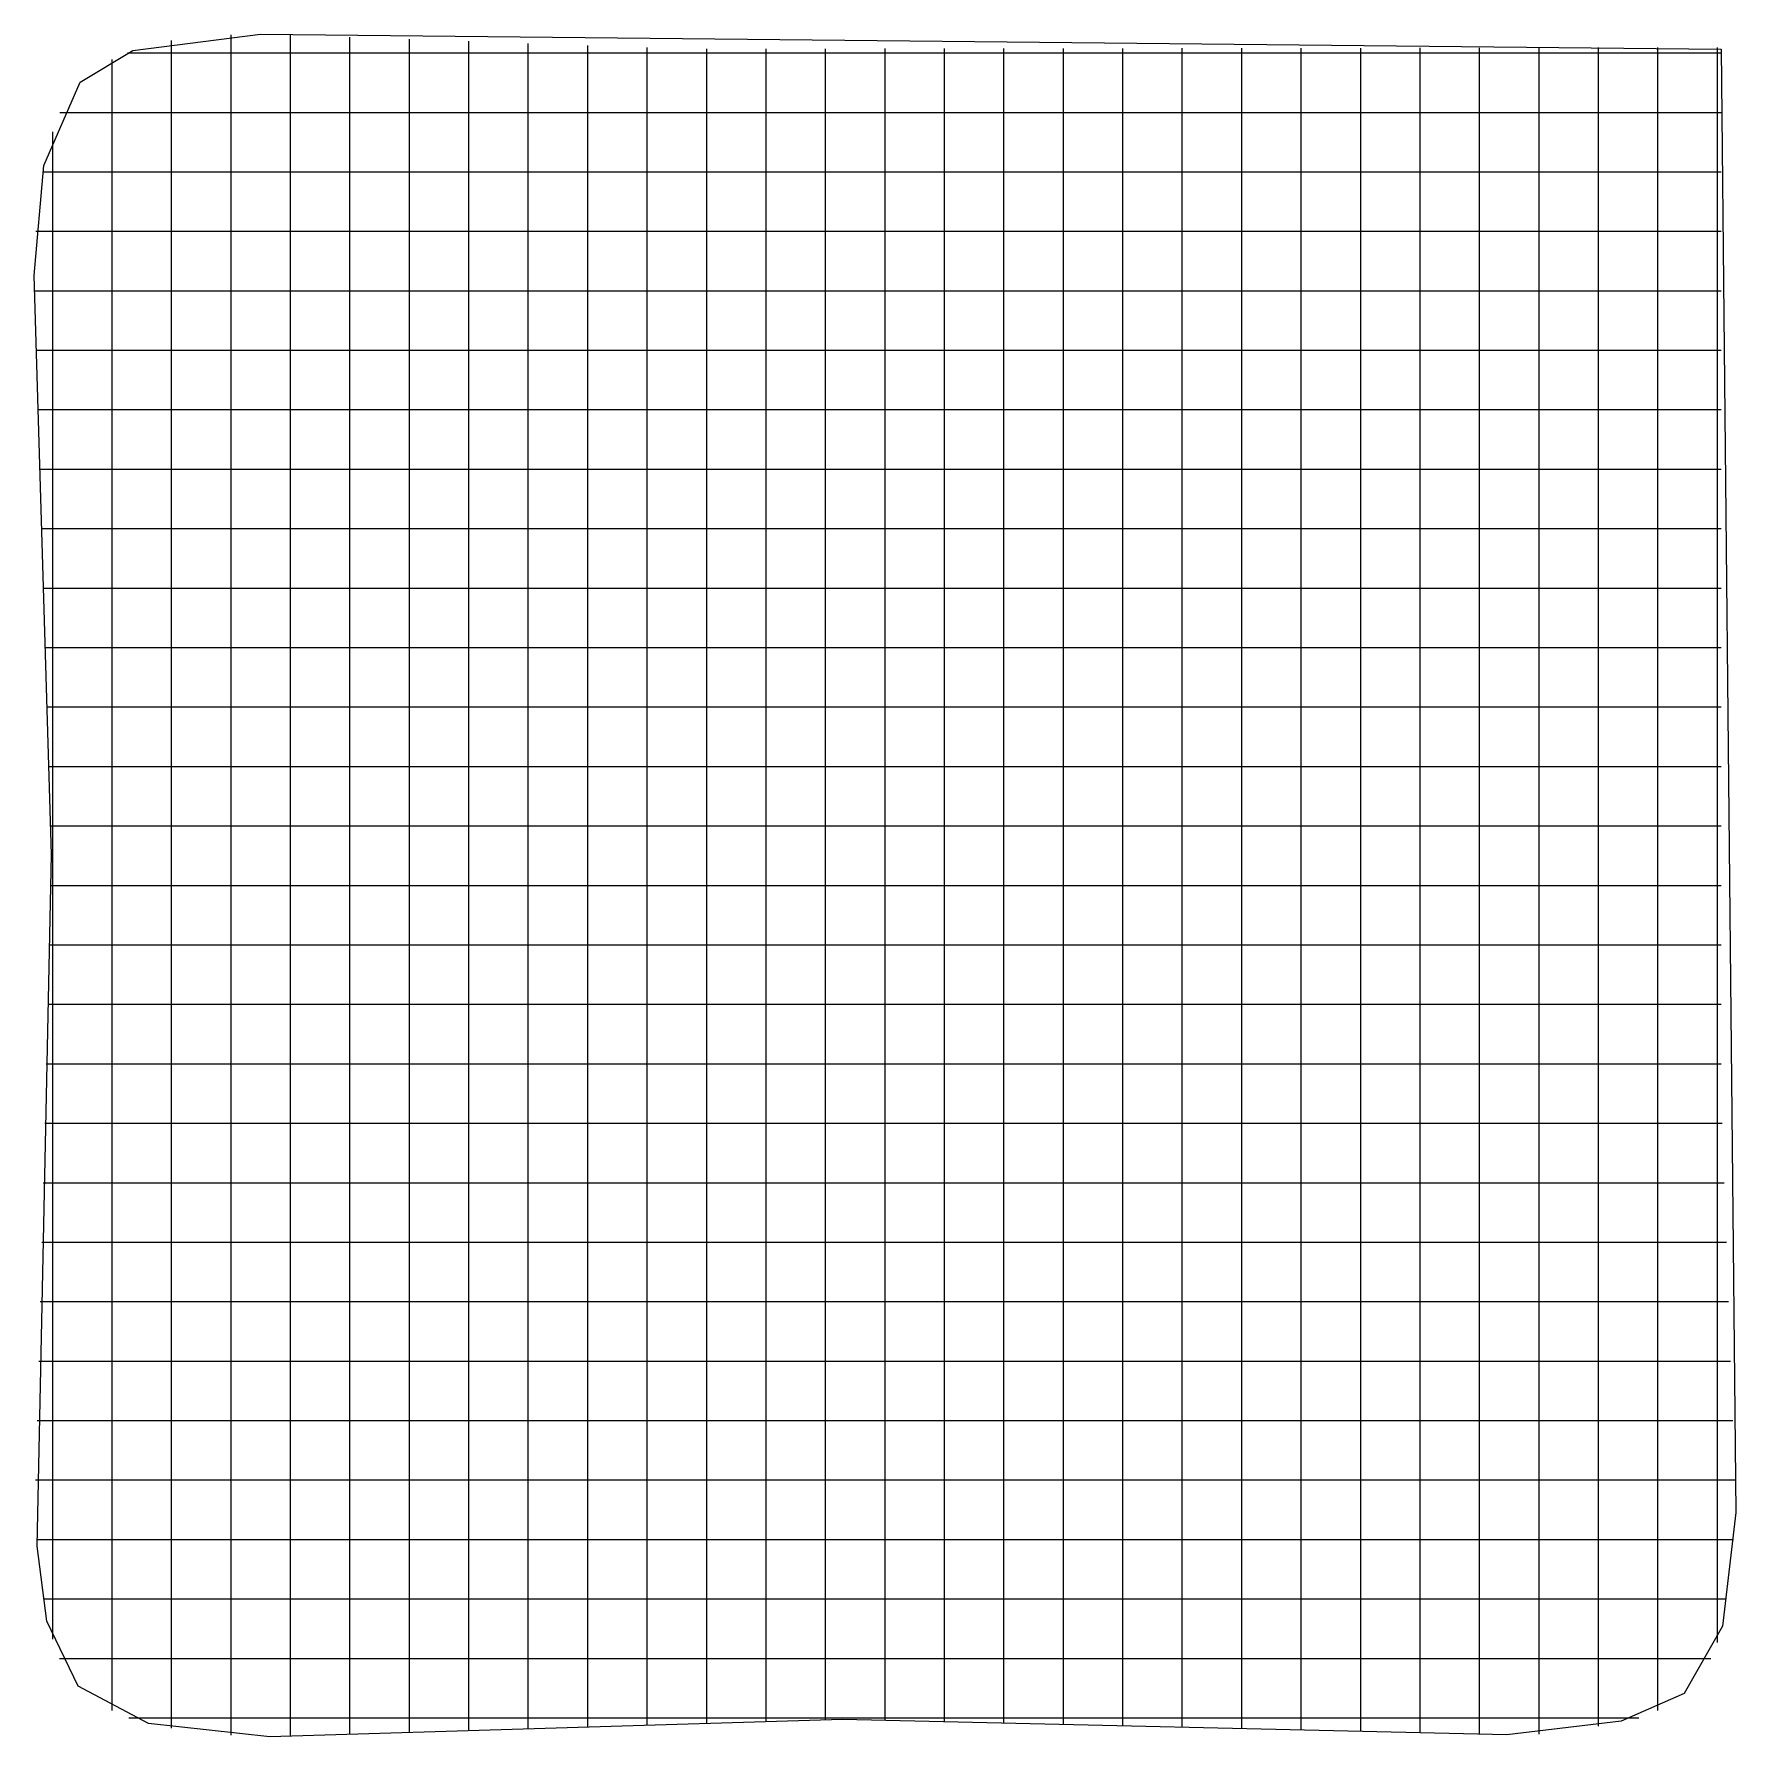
# Model space of a CAD drawing. Header units: metres. Extents: x 0.4 to 14.7, y 0.4 to 14.8.
import ezdxf

# ---------------------------------------------------------------- set-up
doc = ezdxf.new("R2010")
doc.units = ezdxf.units.M

msp = doc.modelspace()

# ---------------------------------------------------------------- linework, layer by layer
for p, q in [((1.593, 14.644), (1.593, 14.695)), ((1.593, 13.573), (1.593, 14.644)), ((2.093, 14.743), (2.093, 14.744)), ((2.093, 14.692), (2.093, 14.743)), ((2.093, 13.534), (2.093, 14.692)), ((2.593, 14.691), (2.593, 14.742)), ((2.593, 13.526), (2.593, 14.691)), ((3.093, 14.673), (3.093, 14.724)), ((3.093, 13.536), (3.093, 14.673)), ((3.593, 14.656), (3.593, 14.707)), ((3.593, 13.546), (3.593, 14.656)), ((4.093, 14.639), (4.093, 14.69)), ((4.093, 13.556), (4.093, 14.639)), ((4.593, 14.621), (4.593, 14.672)), ((4.593, 13.566), (4.593, 14.621)), ((5.093, 14.604), (5.093, 14.655)), ((5.593, 14.586), (5.593, 14.637)), ((6.093, 14.574), (6.093, 14.625)), ((6.593, 14.575), (6.593, 14.626)), ((7.093, 14.576), (7.093, 14.627)), ((7.593, 14.577), (7.593, 14.628)), ((8.093, 14.577), (8.093, 14.628)), ((8.593, 14.578), (8.593, 14.629)), ((9.093, 14.579), (9.093, 14.63)), ((9.593, 14.579), (9.593, 14.63)), ((10.093, 14.58), (10.093, 14.631)), ((10.593, 14.581), (10.593, 14.632)), ((11.093, 14.582), (11.093, 14.633)), ((11.593, 14.582), (11.593, 14.633)), ((12.093, 14.583), (12.093, 14.634)), ((12.593, 14.584), (12.593, 14.635)), ((13.093, 14.585), (13.093, 14.636)), ((13.593, 14.585), (13.593, 14.636)), ((14.093, 14.586), (14.093, 14.637)), ((14.593, 14.587), (14.593, 14.638)), ((1.093, 14.486), (1.093, 14.537)), ((1.093, 13.671), (1.093, 14.486)), ((1.221, 14.592), (1.272, 14.592)), ((1.221, 14.592), (1.272, 14.592)), ((1.272, 14.592), (1.691, 14.592)), ((1.691, 14.592), (1.94, 14.592)), ((1.94, 14.592), (2.196, 14.592)), ((2.196, 14.592), (3.44, 14.592)), ((3.44, 14.592), (3.491, 14.592)), ((3.491, 14.592), (3.74, 14.592)), ((3.74, 14.592), (3.996, 14.592)), ((3.996, 14.592), (5.24, 14.592)), ((5.093, 13.577), (5.093, 14.604)), ((5.24, 14.592), (5.291, 14.592)), ((5.291, 14.592), (5.54, 14.592)), ((5.54, 14.592), (5.685, 14.592)), ((5.593, 13.587), (5.593, 14.586)), ((5.685, 14.592), (5.736, 14.592)), ((5.736, 14.592), (6.979, 14.592)), ((6.093, 13.598), (6.093, 14.574)), ((6.593, 13.611), (6.593, 14.575)), ((6.979, 14.592), (7.236, 14.592)), ((7.093, 13.624), (7.093, 14.576)), ((7.236, 14.592), (7.485, 14.592)), ((7.485, 14.592), (7.536, 14.592)), ((7.536, 14.592), (8.779, 14.592)), ((7.593, 13.621), (7.593, 14.577)), ((8.093, 13.611), (8.093, 14.577)), ((8.593, 13.601), (8.593, 14.578)), ((8.779, 14.592), (9.036, 14.592)), ((9.036, 14.592), (9.285, 14.592)), ((9.093, 13.591), (9.093, 14.579)), ((9.285, 14.592), (9.336, 14.592)), ((9.336, 14.592), (10.579, 14.592)), ((9.593, 13.581), (9.593, 14.579)), ((10.093, 13.572), (10.093, 14.58)), ((10.579, 14.592), (10.836, 14.592)), ((10.593, 13.562), (10.593, 14.581)), ((10.836, 14.592), (11.085, 14.592)), ((11.085, 14.592), (11.136, 14.592)), ((11.093, 13.552), (11.093, 14.582)), ((11.136, 14.592), (12.379, 14.592)), ((11.593, 13.542), (11.593, 14.582)), ((12.093, 13.532), (12.093, 14.583)), ((12.379, 14.592), (12.636, 14.592)), ((12.593, 13.523), (12.593, 14.584)), ((12.636, 14.592), (12.885, 14.592)), ((12.885, 14.592), (12.936, 14.592)), ((12.936, 14.592), (14.179, 14.592)), ((13.093, 13.523), (13.093, 14.585)), ((13.593, 13.579), (13.593, 14.585)), ((14.093, 13.688), (14.093, 14.586)), ((14.179, 14.592), (14.377, 14.592)), ((14.377, 14.592), (14.626, 14.592)), ((14.593, 14.162), (14.593, 14.587)), ((0.654, 14.092), (0.705, 14.092)), ((0.654, 14.092), (0.705, 14.092)), ((0.705, 14.092), (1.594, 14.092)), ((1.594, 14.092), (1.85, 14.092)), ((1.85, 14.092), (2.099, 14.092)), ((2.099, 14.092), (2.15, 14.092)), ((2.15, 14.092), (3.394, 14.092)), ((3.394, 14.092), (3.65, 14.092)), ((3.65, 14.092), (3.899, 14.092)), ((3.899, 14.092), (3.95, 14.092)), ((3.95, 14.092), (5.194, 14.092)), ((5.194, 14.092), (5.45, 14.092)), ((5.45, 14.092), (5.699, 14.092)), ((5.699, 14.092), (5.75, 14.092)), ((5.75, 14.092), (6.994, 14.092)), ((6.994, 14.092), (7.25, 14.092)), ((7.25, 14.092), (7.499, 14.092)), ((7.499, 14.092), (7.55, 14.092)), ((7.55, 14.092), (8.794, 14.092)), ((8.794, 14.092), (9.05, 14.092)), ((9.05, 14.092), (9.299, 14.092)), ((9.299, 14.092), (9.35, 14.092)), ((9.35, 14.092), (10.594, 14.092)), ((10.594, 14.092), (10.85, 14.092)), ((10.85, 14.092), (11.099, 14.092)), ((11.099, 14.092), (11.15, 14.092)), ((11.15, 14.092), (12.394, 14.092)), ((12.394, 14.092), (12.65, 14.092)), ((12.65, 14.092), (12.899, 14.092)), ((12.899, 14.092), (12.95, 14.092)), ((12.95, 14.092), (14.194, 14.092)), ((14.194, 14.092), (14.377, 14.092)), ((14.377, 14.092), (14.626, 14.092)), ((14.593, 13.914), (14.593, 14.162)), ((0.593, 13.867), (0.593, 13.929)), ((14.593, 13.658), (14.593, 13.914)), ((0.593, 13.815), (0.593, 13.867)), ((0.593, 12.572), (0.593, 13.815)), ((1.093, 13.414), (1.093, 13.671)), ((6.593, 13.354), (6.593, 13.611)), ((7.093, 13.368), (7.093, 13.624)), ((7.593, 13.364), (7.593, 13.621)), ((8.093, 13.354), (8.093, 13.611)), ((14.093, 13.431), (14.093, 13.688)), ((14.593, 12.414), (14.593, 13.658)), ((0.511, 13.592), (0.562, 13.592)), ((0.511, 13.592), (0.562, 13.592)), ((0.562, 13.592), (1.57, 13.592)), ((1.57, 13.592), (1.826, 13.592)), ((1.593, 13.317), (1.593, 13.573)), ((1.826, 13.592), (2.075, 13.592)), ((2.075, 13.592), (2.126, 13.592)), ((2.093, 13.277), (2.093, 13.534)), ((2.126, 13.592), (3.37, 13.592)), ((2.593, 13.269), (2.593, 13.526)), ((3.093, 13.28), (3.093, 13.536)), ((3.37, 13.592), (3.626, 13.592)), ((3.593, 13.29), (3.593, 13.546)), ((3.626, 13.592), (3.875, 13.592)), ((3.875, 13.592), (3.926, 13.592)), ((3.926, 13.592), (5.17, 13.592)), ((4.093, 13.299), (4.093, 13.556)), ((4.593, 13.31), (4.593, 13.566)), ((5.093, 13.32), (5.093, 13.577)), ((5.17, 13.592), (5.426, 13.592)), ((5.426, 13.592), (5.675, 13.592)), ((5.593, 13.33), (5.593, 13.587)), ((5.675, 13.592), (5.726, 13.592)), ((5.726, 13.592), (6.97, 13.592)), ((6.093, 13.341), (6.093, 13.598)), ((6.97, 13.592), (7.226, 13.592)), ((7.226, 13.592), (7.475, 13.592)), ((7.475, 13.592), (7.526, 13.592)), ((7.526, 13.592), (8.77, 13.592)), ((8.593, 13.345), (8.593, 13.601)), ((8.77, 13.592), (9.026, 13.592)), ((9.026, 13.592), (9.275, 13.592)), ((9.093, 13.335), (9.093, 13.591)), ((9.275, 13.592), (9.326, 13.592)), ((9.326, 13.592), (10.57, 13.592)), ((9.593, 13.325), (9.593, 13.581)), ((10.093, 13.315), (10.093, 13.572)), ((10.57, 13.592), (10.826, 13.592)), ((10.593, 13.305), (10.593, 13.562)), ((10.826, 13.592), (11.075, 13.592)), ((11.075, 13.592), (11.126, 13.592)), ((11.093, 13.295), (11.093, 13.552)), ((11.126, 13.592), (12.37, 13.592)), ((11.593, 13.286), (11.593, 13.542)), ((12.093, 13.276), (12.093, 13.532)), ((12.37, 13.592), (12.626, 13.592)), ((12.593, 13.266), (12.593, 13.523)), ((12.626, 13.592), (12.875, 13.592)), ((12.875, 13.592), (12.926, 13.592)), ((12.926, 13.592), (14.17, 13.592)), ((13.093, 13.266), (13.093, 13.523)), ((13.593, 13.323), (13.593, 13.579)), ((14.17, 13.592), (14.377, 13.592)), ((14.377, 13.592), (14.626, 13.592)), ((1.093, 13.165), (1.093, 13.414)), ((1.593, 13.068), (1.593, 13.317)), ((5.093, 13.071), (5.093, 13.32)), ((5.593, 13.082), (5.593, 13.33)), ((6.093, 13.093), (6.093, 13.341)), ((6.593, 13.106), (6.593, 13.354)), ((7.093, 13.119), (7.093, 13.368)), ((7.593, 13.116), (7.593, 13.364)), ((8.093, 13.106), (8.093, 13.354)), ((8.593, 13.096), (8.593, 13.345)), ((9.093, 13.086), (9.093, 13.335)), ((9.593, 13.076), (9.593, 13.325)), ((13.593, 13.074), (13.593, 13.323)), ((14.093, 13.183), (14.093, 13.431)), ((2.093, 13.029), (2.093, 13.277)), ((2.593, 13.021), (2.593, 13.269)), ((3.093, 13.031), (3.093, 13.28)), ((3.593, 13.041), (3.593, 13.29)), ((4.093, 13.051), (4.093, 13.299)), ((4.593, 13.061), (4.593, 13.31)), ((10.093, 13.066), (10.093, 13.315)), ((10.593, 13.057), (10.593, 13.305)), ((11.093, 13.047), (11.093, 13.295)), ((11.593, 13.037), (11.593, 13.286)), ((12.093, 13.027), (12.093, 13.276)), ((12.593, 13.017), (12.593, 13.266)), ((13.093, 13.017), (13.093, 13.266)), ((14.093, 13.131), (14.093, 13.183)), ((0.451, 13.092), (0.502, 13.092)), ((0.451, 13.092), (0.502, 13.092)), ((0.502, 13.092), (1.559, 13.092)), ((1.093, 13.114), (1.093, 13.165)), ((1.093, 11.871), (1.093, 13.114)), ((1.559, 13.092), (1.816, 13.092)), ((1.593, 13.017), (1.593, 13.068)), ((1.816, 13.092), (2.064, 13.092)), ((2.064, 13.092), (2.116, 13.092)), ((2.116, 13.092), (3.359, 13.092)), ((3.093, 12.98), (3.093, 13.031)), ((3.359, 13.092), (3.616, 13.092)), ((3.593, 12.99), (3.593, 13.041)), ((3.616, 13.092), (3.864, 13.092)), ((3.864, 13.092), (3.916, 13.092)), ((3.916, 13.092), (5.159, 13.092)), ((4.093, 13), (4.093, 13.051)), ((4.593, 13.01), (4.593, 13.061)), ((5.093, 13.02), (5.093, 13.071)), ((5.159, 13.092), (5.416, 13.092)), ((5.416, 13.092), (5.664, 13.092)), ((5.593, 13.03), (5.593, 13.082)), ((5.593, 11.787), (5.593, 13.03)), ((5.664, 13.092), (5.716, 13.092)), ((5.716, 13.092), (6.959, 13.092)), ((6.093, 13.041), (6.093, 13.093)), ((6.093, 11.798), (6.093, 13.041)), ((6.593, 13.055), (6.593, 13.106)), ((6.593, 11.811), (6.593, 13.055)), ((6.959, 13.092), (7.216, 13.092)), ((7.093, 13.068), (7.093, 13.119)), ((7.093, 11.824), (7.093, 13.068)), ((7.216, 13.092), (7.464, 13.092)), ((7.464, 13.092), (7.516, 13.092)), ((7.516, 13.092), (8.759, 13.092)), ((7.593, 13.064), (7.593, 13.116)), ((7.593, 11.821), (7.593, 13.064)), ((8.093, 13.054), (8.093, 13.106)), ((8.093, 11.811), (8.093, 13.054)), ((8.593, 13.045), (8.593, 13.096)), ((8.593, 11.801), (8.593, 13.045)), ((8.759, 13.092), (9.016, 13.092)), ((9.016, 13.092), (9.264, 13.092)), ((9.093, 13.035), (9.093, 13.086)), ((9.093, 11.791), (9.093, 13.035)), ((9.264, 13.092), (9.316, 13.092)), ((9.316, 13.092), (10.559, 13.092)), ((9.593, 13.025), (9.593, 13.076)), ((10.093, 13.015), (10.093, 13.066)), ((10.559, 13.092), (10.816, 13.092)), ((10.593, 13.005), (10.593, 13.057)), ((10.816, 13.092), (11.064, 13.092)), ((11.064, 13.092), (11.116, 13.092)), ((11.093, 12.996), (11.093, 13.047)), ((11.116, 13.092), (12.359, 13.092)), ((11.593, 12.986), (11.593, 13.037)), ((12.359, 13.092), (12.616, 13.092)), ((12.616, 13.092), (12.864, 13.092)), ((12.864, 13.092), (12.916, 13.092)), ((12.916, 13.092), (14.159, 13.092)), ((13.593, 13.023), (13.593, 13.074)), ((14.093, 11.888), (14.093, 13.131)), ((14.159, 13.092), (14.377, 13.092)), ((14.377, 13.092), (14.626, 13.092)), ((1.593, 11.773), (1.593, 13.017)), ((2.093, 12.978), (2.093, 13.029)), ((2.093, 11.734), (2.093, 12.978)), ((2.593, 12.969), (2.593, 13.021)), ((2.593, 11.726), (2.593, 12.969)), ((3.093, 11.736), (3.093, 12.98)), ((3.593, 11.746), (3.593, 12.99)), ((4.093, 11.756), (4.093, 13)), ((4.593, 11.766), (4.593, 13.01)), ((5.093, 11.777), (5.093, 13.02)), ((9.593, 11.781), (9.593, 13.025)), ((10.093, 11.772), (10.093, 13.015)), ((10.593, 11.762), (10.593, 13.005)), ((11.093, 11.752), (11.093, 12.996)), ((11.593, 11.742), (11.593, 12.986)), ((12.093, 12.976), (12.093, 13.027)), ((12.093, 11.732), (12.093, 12.976)), ((12.593, 12.966), (12.593, 13.017)), ((12.593, 11.723), (12.593, 12.966)), ((13.093, 12.966), (13.093, 13.017)), ((13.093, 11.723), (13.093, 12.966)), ((13.593, 11.779), (13.593, 13.023)), ((0.438, 12.592), (0.489, 12.592)), ((0.438, 12.592), (0.489, 12.592)), ((0.489, 12.592), (1.557, 12.592)), ((0.593, 12.316), (0.593, 12.572)), ((1.557, 12.592), (1.814, 12.592)), ((1.814, 12.592), (2.062, 12.592)), ((2.062, 12.592), (2.114, 12.592)), ((2.114, 12.592), (3.357, 12.592)), ((3.357, 12.592), (3.614, 12.592)), ((3.614, 12.592), (3.862, 12.592)), ((3.862, 12.592), (3.914, 12.592)), ((3.914, 12.592), (5.157, 12.592)), ((5.157, 12.592), (5.414, 12.592)), ((5.414, 12.592), (5.662, 12.592)), ((5.662, 12.592), (5.714, 12.592)), ((5.714, 12.592), (6.957, 12.592)), ((6.957, 12.592), (7.214, 12.592)), ((7.214, 12.592), (7.462, 12.592)), ((7.462, 12.592), (7.514, 12.592)), ((7.514, 12.592), (8.757, 12.592)), ((8.757, 12.592), (9.014, 12.592)), ((9.014, 12.592), (9.262, 12.592)), ((9.262, 12.592), (9.314, 12.592)), ((9.314, 12.592), (10.557, 12.592)), ((10.557, 12.592), (10.814, 12.592)), ((10.814, 12.592), (11.062, 12.592)), ((11.062, 12.592), (11.114, 12.592)), ((11.114, 12.592), (12.357, 12.592)), ((12.357, 12.592), (12.614, 12.592)), ((12.614, 12.592), (12.862, 12.592)), ((12.862, 12.592), (12.914, 12.592)), ((12.914, 12.592), (14.157, 12.592)), ((14.157, 12.592), (14.377, 12.592)), ((14.377, 12.592), (14.626, 12.592)), ((0.593, 12.067), (0.593, 12.316)), ((14.593, 12.362), (14.593, 12.414)), ((14.593, 12.114), (14.593, 12.362)), ((0.453, 12.092), (0.504, 12.092)), ((0.453, 12.092), (0.504, 12.092)), ((0.504, 12.092), (1.56, 12.092)), ((0.593, 12.016), (0.593, 12.067)), ((1.56, 12.092), (1.816, 12.092)), ((1.816, 12.092), (2.065, 12.092)), ((2.065, 12.092), (2.116, 12.092)), ((2.116, 12.092), (3.36, 12.092)), ((3.36, 12.092), (3.616, 12.092)), ((3.616, 12.092), (3.865, 12.092)), ((3.865, 12.092), (3.916, 12.092)), ((3.916, 12.092), (5.16, 12.092)), ((5.16, 12.092), (5.416, 12.092)), ((5.416, 12.092), (5.665, 12.092)), ((5.665, 12.092), (5.716, 12.092)), ((5.716, 12.092), (6.96, 12.092)), ((6.96, 12.092), (7.216, 12.092)), ((7.216, 12.092), (7.465, 12.092)), ((7.465, 12.092), (7.516, 12.092)), ((7.516, 12.092), (8.76, 12.092)), ((8.76, 12.092), (9.016, 12.092)), ((9.016, 12.092), (9.265, 12.092)), ((9.265, 12.092), (9.316, 12.092)), ((9.316, 12.092), (10.56, 12.092)), ((10.56, 12.092), (10.816, 12.092)), ((10.816, 12.092), (11.065, 12.092)), ((11.065, 12.092), (11.116, 12.092)), ((11.116, 12.092), (12.36, 12.092)), ((12.36, 12.092), (12.616, 12.092)), ((12.616, 12.092), (12.865, 12.092)), ((12.865, 12.092), (12.916, 12.092)), ((12.916, 12.092), (14.16, 12.092)), ((14.16, 12.092), (14.377, 12.092)), ((14.377, 12.092), (14.626, 12.092)), ((14.593, 11.858), (14.593, 12.114)), ((0.593, 10.772), (0.593, 12.016)), ((14.093, 11.631), (14.093, 11.888)), ((1.093, 11.614), (1.093, 11.871)), ((1.593, 11.517), (1.593, 11.773)), ((3.593, 11.49), (3.593, 11.746)), ((4.093, 11.499), (4.093, 11.756)), ((4.593, 11.51), (4.593, 11.766)), ((5.093, 11.52), (5.093, 11.777)), ((5.593, 11.53), (5.593, 11.787)), ((6.093, 11.541), (6.093, 11.798)), ((6.593, 11.554), (6.593, 11.811)), ((7.093, 11.568), (7.093, 11.824)), ((7.593, 11.564), (7.593, 11.821)), ((8.093, 11.554), (8.093, 11.811)), ((8.593, 11.545), (8.593, 11.801)), ((9.093, 11.535), (9.093, 11.791)), ((9.593, 11.525), (9.593, 11.781)), ((10.093, 11.515), (10.093, 11.772)), ((10.593, 11.505), (10.593, 11.762)), ((11.093, 11.495), (11.093, 11.752)), ((11.593, 11.486), (11.593, 11.742)), ((13.593, 11.523), (13.593, 11.779)), ((14.593, 10.614), (14.593, 11.858)), ((1.093, 11.365), (1.093, 11.614)), ((2.093, 11.477), (2.093, 11.734)), ((2.593, 11.469), (2.593, 11.726)), ((3.093, 11.48), (3.093, 11.736)), ((12.093, 11.476), (12.093, 11.732)), ((12.593, 11.466), (12.593, 11.723)), ((13.093, 11.466), (13.093, 11.723)), ((14.093, 11.383), (14.093, 11.631)), ((0.468, 11.592), (0.519, 11.592)), ((0.468, 11.592), (0.519, 11.592)), ((0.519, 11.592), (1.562, 11.592)), ((1.562, 11.592), (1.819, 11.592)), ((1.593, 11.268), (1.593, 11.517)), ((1.819, 11.592), (2.067, 11.592)), ((2.067, 11.592), (2.119, 11.592)), ((2.093, 11.229), (2.093, 11.477)), ((2.119, 11.592), (3.362, 11.592)), ((2.593, 11.221), (2.593, 11.469)), ((3.093, 11.231), (3.093, 11.48)), ((3.362, 11.592), (3.619, 11.592)), ((3.593, 11.241), (3.593, 11.49)), ((3.619, 11.592), (3.867, 11.592)), ((3.867, 11.592), (3.919, 11.592)), ((3.919, 11.592), (5.162, 11.592)), ((4.093, 11.251), (4.093, 11.499)), ((4.593, 11.261), (4.593, 11.51)), ((5.093, 11.271), (5.093, 11.52)), ((5.162, 11.592), (5.419, 11.592)), ((5.419, 11.592), (5.667, 11.592)), ((5.593, 11.282), (5.593, 11.53)), ((5.667, 11.592), (5.719, 11.592)), ((5.719, 11.592), (6.962, 11.592)), ((6.093, 11.293), (6.093, 11.541)), ((6.593, 11.306), (6.593, 11.554)), ((6.962, 11.592), (7.219, 11.592)), ((7.093, 11.319), (7.093, 11.568)), ((7.219, 11.592), (7.467, 11.592)), ((7.467, 11.592), (7.519, 11.592)), ((7.519, 11.592), (8.762, 11.592)), ((7.593, 11.316), (7.593, 11.564)), ((8.093, 11.306), (8.093, 11.554)), ((8.593, 11.296), (8.593, 11.545)), ((8.762, 11.592), (9.019, 11.592)), ((9.019, 11.592), (9.267, 11.592)), ((9.093, 11.286), (9.093, 11.535)), ((9.267, 11.592), (9.319, 11.592)), ((9.319, 11.592), (10.562, 11.592)), ((9.593, 11.276), (9.593, 11.525)), ((10.093, 11.266), (10.093, 11.515)), ((10.562, 11.592), (10.819, 11.592)), ((10.593, 11.257), (10.593, 11.505)), ((10.819, 11.592), (11.067, 11.592)), ((11.067, 11.592), (11.119, 11.592)), ((11.093, 11.247), (11.093, 11.495)), ((11.119, 11.592), (12.362, 11.592)), ((11.593, 11.237), (11.593, 11.486)), ((12.093, 11.227), (12.093, 11.476)), ((12.362, 11.592), (12.619, 11.592)), ((12.593, 11.217), (12.593, 11.466)), ((12.619, 11.592), (12.867, 11.592)), ((12.867, 11.592), (12.919, 11.592)), ((12.919, 11.592), (14.162, 11.592)), ((13.093, 11.217), (13.093, 11.466)), ((13.593, 11.274), (13.593, 11.523)), ((14.162, 11.592), (14.377, 11.592)), ((14.377, 11.592), (14.626, 11.592)), ((1.093, 11.314), (1.093, 11.365)), ((1.093, 10.071), (1.093, 11.314)), ((7.093, 11.268), (7.093, 11.319)), ((7.593, 11.264), (7.593, 11.316)), ((14.093, 11.331), (14.093, 11.383)), ((14.093, 10.088), (14.093, 11.331)), ((1.593, 11.217), (1.593, 11.268)), ((1.593, 9.973), (1.593, 11.217)), ((2.093, 11.178), (2.093, 11.229)), ((2.093, 9.934), (2.093, 11.178)), ((2.593, 11.169), (2.593, 11.221)), ((2.593, 9.926), (2.593, 11.169)), ((3.093, 11.18), (3.093, 11.231)), ((3.093, 9.936), (3.093, 11.18)), ((3.593, 11.19), (3.593, 11.241)), ((3.593, 9.946), (3.593, 11.19)), ((4.093, 11.2), (4.093, 11.251)), ((4.093, 9.956), (4.093, 11.2)), ((4.593, 11.21), (4.593, 11.261)), ((4.593, 9.966), (4.593, 11.21)), ((5.093, 11.22), (5.093, 11.271)), ((5.093, 9.977), (5.093, 11.22)), ((5.593, 11.23), (5.593, 11.282)), ((5.593, 9.987), (5.593, 11.23)), ((6.093, 11.241), (6.093, 11.293)), ((6.093, 9.998), (6.093, 11.241)), ((6.593, 11.255), (6.593, 11.306)), ((6.593, 10.011), (6.593, 11.255)), ((7.093, 10.024), (7.093, 11.268)), ((7.593, 10.021), (7.593, 11.264)), ((8.093, 11.254), (8.093, 11.306)), ((8.093, 10.011), (8.093, 11.254)), ((8.593, 11.245), (8.593, 11.296)), ((8.593, 10.001), (8.593, 11.245)), ((9.093, 11.235), (9.093, 11.286)), ((9.093, 9.991), (9.093, 11.235)), ((9.593, 11.225), (9.593, 11.276)), ((9.593, 9.981), (9.593, 11.225)), ((10.093, 11.215), (10.093, 11.266)), ((10.093, 9.972), (10.093, 11.215)), ((10.593, 11.205), (10.593, 11.257)), ((10.593, 9.962), (10.593, 11.205)), ((11.093, 11.196), (11.093, 11.247)), ((11.093, 9.952), (11.093, 11.196)), ((11.593, 11.186), (11.593, 11.237)), ((11.593, 9.942), (11.593, 11.186)), ((12.093, 11.176), (12.093, 11.227)), ((12.093, 9.932), (12.093, 11.176)), ((12.593, 11.166), (12.593, 11.217)), ((13.093, 11.166), (13.093, 11.217)), ((13.593, 11.223), (13.593, 11.274)), ((13.593, 9.979), (13.593, 11.223)), ((0.484, 11.092), (0.535, 11.092)), ((0.484, 11.092), (0.535, 11.092)), ((0.535, 11.092), (1.565, 11.092)), ((1.565, 11.092), (1.821, 11.092)), ((1.821, 11.092), (2.07, 11.092)), ((2.07, 11.092), (2.121, 11.092)), ((2.121, 11.092), (3.365, 11.092)), ((3.365, 11.092), (3.621, 11.092)), ((3.621, 11.092), (3.87, 11.092)), ((3.87, 11.092), (3.921, 11.092)), ((3.921, 11.092), (5.165, 11.092)), ((5.165, 11.092), (5.421, 11.092)), ((5.421, 11.092), (5.67, 11.092)), ((5.67, 11.092), (5.721, 11.092)), ((5.721, 11.092), (6.965, 11.092)), ((6.965, 11.092), (7.221, 11.092)), ((7.221, 11.092), (7.47, 11.092)), ((7.47, 11.092), (7.521, 11.092)), ((7.521, 11.092), (8.765, 11.092)), ((8.765, 11.092), (9.021, 11.092)), ((9.021, 11.092), (9.27, 11.092)), ((9.27, 11.092), (9.321, 11.092)), ((9.321, 11.092), (10.565, 11.092)), ((10.565, 11.092), (10.821, 11.092)), ((10.821, 11.092), (11.07, 11.092)), ((11.07, 11.092), (11.121, 11.092)), ((11.121, 11.092), (12.365, 11.092)), ((12.365, 11.092), (12.621, 11.092)), ((12.593, 9.923), (12.593, 11.166)), ((12.621, 11.092), (12.87, 11.092)), ((12.87, 11.092), (12.921, 11.092)), ((12.921, 11.092), (14.165, 11.092)), ((13.093, 9.923), (13.093, 11.166)), ((14.165, 11.092), (14.377, 11.092)), ((14.377, 11.092), (14.626, 11.092)), ((0.593, 10.516), (0.593, 10.772)), ((14.593, 10.562), (14.593, 10.614)), ((0.499, 10.592), (0.55, 10.592)), ((0.499, 10.592), (0.55, 10.592)), ((0.55, 10.592), (1.568, 10.592)), ((0.593, 10.267), (0.593, 10.516)), ((1.568, 10.592), (1.824, 10.592)), ((1.824, 10.592), (2.073, 10.592)), ((2.073, 10.592), (2.124, 10.592)), ((2.124, 10.592), (3.368, 10.592)), ((3.368, 10.592), (3.624, 10.592)), ((3.624, 10.592), (3.873, 10.592)), ((3.873, 10.592), (3.924, 10.592)), ((3.924, 10.592), (5.168, 10.592)), ((5.168, 10.592), (5.424, 10.592)), ((5.424, 10.592), (5.673, 10.592)), ((5.673, 10.592), (5.724, 10.592)), ((5.724, 10.592), (6.968, 10.592)), ((6.968, 10.592), (7.224, 10.592)), ((7.224, 10.592), (7.473, 10.592)), ((7.473, 10.592), (7.524, 10.592)), ((7.524, 10.592), (8.768, 10.592)), ((8.768, 10.592), (9.024, 10.592)), ((9.024, 10.592), (9.273, 10.592)), ((9.273, 10.592), (9.324, 10.592)), ((9.324, 10.592), (10.568, 10.592)), ((10.568, 10.592), (10.824, 10.592)), ((10.824, 10.592), (11.073, 10.592)), ((11.073, 10.592), (11.124, 10.592)), ((11.124, 10.592), (12.368, 10.592)), ((12.368, 10.592), (12.624, 10.592)), ((12.624, 10.592), (12.873, 10.592)), ((12.873, 10.592), (12.924, 10.592)), ((12.924, 10.592), (14.168, 10.592)), ((14.168, 10.592), (14.377, 10.592)), ((14.377, 10.592), (14.626, 10.592)), ((14.593, 10.314), (14.593, 10.562)), ((14.593, 10.058), (14.593, 10.314)), ((0.593, 10.216), (0.593, 10.267)), ((0.593, 8.972), (0.593, 10.216)), ((0.514, 10.092), (0.565, 10.092)), ((0.514, 10.092), (0.565, 10.092)), ((0.565, 10.092), (1.57, 10.092)), ((1.093, 9.814), (1.093, 10.071)), ((1.57, 10.092), (1.827, 10.092)), ((1.827, 10.092), (2.075, 10.092)), ((2.075, 10.092), (2.127, 10.092)), ((2.127, 10.092), (3.37, 10.092)), ((3.37, 10.092), (3.627, 10.092)), ((3.627, 10.092), (3.875, 10.092)), ((3.875, 10.092), (3.927, 10.092)), ((3.927, 10.092), (5.17, 10.092)), ((5.17, 10.092), (5.427, 10.092)), ((5.427, 10.092), (5.675, 10.092)), ((5.675, 10.092), (5.727, 10.092)), ((5.727, 10.092), (6.97, 10.092)), ((6.97, 10.092), (7.227, 10.092)), ((7.093, 9.768), (7.093, 10.024)), ((7.227, 10.092), (7.475, 10.092)), ((7.475, 10.092), (7.527, 10.092)), ((7.527, 10.092), (8.77, 10.092)), ((8.77, 10.092), (9.027, 10.092)), ((9.027, 10.092), (9.275, 10.092)), ((9.275, 10.092), (9.327, 10.092)), ((9.327, 10.092), (10.57, 10.092)), ((10.57, 10.092), (10.827, 10.092)), ((10.827, 10.092), (11.075, 10.092)), ((11.075, 10.092), (11.127, 10.092)), ((11.127, 10.092), (12.37, 10.092)), ((12.37, 10.092), (12.627, 10.092)), ((12.627, 10.092), (12.875, 10.092)), ((12.875, 10.092), (12.927, 10.092)), ((12.927, 10.092), (14.17, 10.092)), ((14.093, 9.831), (14.093, 10.088)), ((14.17, 10.092), (14.377, 10.092)), ((14.377, 10.092), (14.626, 10.092)), ((14.593, 8.814), (14.593, 10.058)), ((1.593, 9.717), (1.593, 9.973)), ((2.093, 9.677), (2.093, 9.934)), ((2.593, 9.669), (2.593, 9.926)), ((3.093, 9.68), (3.093, 9.936)), ((3.593, 9.69), (3.593, 9.946)), ((4.093, 9.699), (4.093, 9.956)), ((4.593, 9.71), (4.593, 9.966)), ((5.093, 9.72), (5.093, 9.977)), ((5.593, 9.73), (5.593, 9.987)), ((6.093, 9.741), (6.093, 9.998)), ((6.593, 9.754), (6.593, 10.011)), ((7.593, 9.764), (7.593, 10.021)), ((8.093, 9.754), (8.093, 10.011)), ((8.593, 9.745), (8.593, 10.001)), ((9.093, 9.735), (9.093, 9.991)), ((9.593, 9.725), (9.593, 9.981)), ((10.093, 9.715), (10.093, 9.972)), ((10.593, 9.705), (10.593, 9.962)), ((11.093, 9.695), (11.093, 9.952)), ((11.593, 9.686), (11.593, 9.942)), ((12.093, 9.676), (12.093, 9.932)), ((12.593, 9.666), (12.593, 9.923)), ((13.093, 9.666), (13.093, 9.923)), ((13.593, 9.723), (13.593, 9.979)), ((1.093, 9.565), (1.093, 9.814)), ((6.093, 9.493), (6.093, 9.741)), ((6.593, 9.506), (6.593, 9.754)), ((7.093, 9.519), (7.093, 9.768)), ((7.593, 9.516), (7.593, 9.764)), ((8.093, 9.506), (8.093, 9.754)), ((8.593, 9.496), (8.593, 9.745)), ((14.093, 9.583), (14.093, 9.831)), ((1.593, 9.468), (1.593, 9.717)), ((2.093, 9.429), (2.093, 9.677)), ((2.593, 9.421), (2.593, 9.669)), ((3.093, 9.431), (3.093, 9.68)), ((3.593, 9.441), (3.593, 9.69)), ((4.093, 9.451), (4.093, 9.699)), ((4.593, 9.461), (4.593, 9.71)), ((5.093, 9.471), (5.093, 9.72)), ((5.593, 9.482), (5.593, 9.73)), ((9.093, 9.486), (9.093, 9.735)), ((9.593, 9.476), (9.593, 9.725)), ((10.093, 9.466), (10.093, 9.715)), ((10.593, 9.457), (10.593, 9.705)), ((11.093, 9.447), (11.093, 9.695)), ((11.593, 9.437), (11.593, 9.686)), ((12.093, 9.427), (12.093, 9.676)), ((12.593, 9.417), (12.593, 9.666)), ((13.093, 9.417), (13.093, 9.666)), ((13.593, 9.474), (13.593, 9.723)), ((0.529, 9.592), (0.58, 9.592)), ((0.529, 9.592), (0.58, 9.592)), ((0.58, 9.592), (1.573, 9.592)), ((1.093, 9.514), (1.093, 9.565)), ((1.093, 8.271), (1.093, 9.514)), ((1.573, 9.592), (1.829, 9.592)), ((1.593, 9.417), (1.593, 9.468)), ((1.829, 9.592), (2.078, 9.592)), ((2.078, 9.592), (2.129, 9.592)), ((2.129, 9.592), (3.373, 9.592)), ((3.373, 9.592), (3.629, 9.592)), ((3.629, 9.592), (3.878, 9.592)), ((3.878, 9.592), (3.929, 9.592)), ((3.929, 9.592), (5.173, 9.592)), ((4.093, 9.4), (4.093, 9.451)), ((4.593, 9.41), (4.593, 9.461)), ((5.093, 9.42), (5.093, 9.471)), ((5.173, 9.592), (5.429, 9.592)), ((5.429, 9.592), (5.678, 9.592)), ((5.593, 9.43), (5.593, 9.482)), ((5.678, 9.592), (5.729, 9.592)), ((5.729, 9.592), (6.973, 9.592)), ((6.093, 9.441), (6.093, 9.493)), ((6.593, 9.455), (6.593, 9.506)), ((6.593, 8.211), (6.593, 9.455)), ((6.973, 9.592), (7.229, 9.592)), ((7.093, 9.468), (7.093, 9.519)), ((7.093, 8.224), (7.093, 9.468)), ((7.229, 9.592), (7.478, 9.592)), ((7.478, 9.592), (7.529, 9.592)), ((7.529, 9.592), (8.773, 9.592)), ((7.593, 9.464), (7.593, 9.516)), ((7.593, 8.221), (7.593, 9.464)), ((8.093, 9.454), (8.093, 9.506)), ((8.093, 8.211), (8.093, 9.454)), ((8.593, 9.445), (8.593, 9.496)), ((8.773, 9.592), (9.029, 9.592)), ((9.029, 9.592), (9.278, 9.592)), ((9.093, 9.435), (9.093, 9.486)), ((9.278, 9.592), (9.329, 9.592)), ((9.329, 9.592), (10.573, 9.592)), ((9.593, 9.425), (9.593, 9.476)), ((10.093, 9.415), (10.093, 9.466)), ((10.573, 9.592), (10.829, 9.592)), ((10.593, 9.405), (10.593, 9.457)), ((10.829, 9.592), (11.078, 9.592)), ((11.078, 9.592), (11.129, 9.592)), ((11.129, 9.592), (12.373, 9.592)), ((12.373, 9.592), (12.629, 9.592)), ((12.629, 9.592), (12.878, 9.592)), ((12.878, 9.592), (12.929, 9.592)), ((12.929, 9.592), (14.173, 9.592)), ((13.593, 9.423), (13.593, 9.474)), ((14.093, 9.531), (14.093, 9.583)), ((14.093, 8.288), (14.093, 9.531)), ((14.173, 9.592), (14.377, 9.592)), ((14.377, 9.592), (14.626, 9.592)), ((1.593, 8.173), (1.593, 9.417)), ((2.093, 9.378), (2.093, 9.429)), ((2.093, 8.134), (2.093, 9.378)), ((2.593, 9.369), (2.593, 9.421)), ((2.593, 8.126), (2.593, 9.369)), ((3.093, 9.38), (3.093, 9.431)), ((3.093, 8.136), (3.093, 9.38)), ((3.593, 9.39), (3.593, 9.441)), ((3.593, 8.146), (3.593, 9.39)), ((4.093, 8.156), (4.093, 9.4)), ((4.593, 8.166), (4.593, 9.41)), ((5.093, 8.177), (5.093, 9.42)), ((5.593, 8.187), (5.593, 9.43)), ((6.093, 8.198), (6.093, 9.441)), ((8.593, 8.201), (8.593, 9.445)), ((9.093, 8.191), (9.093, 9.435)), ((9.593, 8.181), (9.593, 9.425)), ((10.093, 8.172), (10.093, 9.415)), ((10.593, 8.162), (10.593, 9.405)), ((11.093, 9.396), (11.093, 9.447)), ((11.093, 8.152), (11.093, 9.396)), ((11.593, 9.386), (11.593, 9.437)), ((11.593, 8.142), (11.593, 9.386)), ((12.093, 9.376), (12.093, 9.427)), ((12.093, 8.132), (12.093, 9.376)), ((12.593, 9.366), (12.593, 9.417)), ((12.593, 8.123), (12.593, 9.366)), ((13.093, 9.366), (13.093, 9.417)), ((13.093, 8.123), (13.093, 9.366)), ((13.593, 8.179), (13.593, 9.423)), ((0.545, 9.092), (0.596, 9.092)), ((0.545, 9.092), (0.596, 9.092)), ((0.596, 9.092), (1.575, 9.092)), ((1.575, 9.092), (1.832, 9.092)), ((1.832, 9.092), (2.081, 9.092)), ((2.081, 9.092), (2.132, 9.092)), ((2.132, 9.092), (3.375, 9.092)), ((3.375, 9.092), (3.632, 9.092)), ((3.632, 9.092), (3.881, 9.092)), ((3.881, 9.092), (3.932, 9.092)), ((3.932, 9.092), (5.175, 9.092)), ((5.175, 9.092), (5.432, 9.092)), ((5.432, 9.092), (5.681, 9.092)), ((5.681, 9.092), (5.732, 9.092)), ((5.732, 9.092), (6.975, 9.092)), ((6.975, 9.092), (7.232, 9.092)), ((7.232, 9.092), (7.481, 9.092)), ((7.481, 9.092), (7.532, 9.092)), ((7.532, 9.092), (8.775, 9.092)), ((8.775, 9.092), (9.032, 9.092)), ((9.032, 9.092), (9.281, 9.092)), ((9.281, 9.092), (9.332, 9.092)), ((9.332, 9.092), (10.575, 9.092)), ((10.575, 9.092), (10.832, 9.092)), ((10.832, 9.092), (11.081, 9.092)), ((11.081, 9.092), (11.132, 9.092)), ((11.132, 9.092), (12.375, 9.092)), ((12.375, 9.092), (12.632, 9.092)), ((12.632, 9.092), (12.881, 9.092)), ((12.881, 9.092), (12.932, 9.092)), ((12.932, 9.092), (14.175, 9.092)), ((14.175, 9.092), (14.377, 9.092)), ((14.377, 9.092), (14.626, 9.092)), ((0.593, 8.716), (0.593, 8.972)), ((14.593, 8.762), (14.593, 8.814)), ((14.593, 8.514), (14.593, 8.762)), ((0.56, 8.592), (0.611, 8.592)), ((0.56, 8.592), (0.611, 8.592)), ((0.593, 8.467), (0.593, 8.716)), ((0.611, 8.592), (1.578, 8.592)), ((1.578, 8.592), (1.834, 8.592)), ((1.834, 8.592), (2.083, 8.592)), ((2.083, 8.592), (2.134, 8.592)), ((2.134, 8.592), (3.378, 8.592)), ((3.378, 8.592), (3.634, 8.592)), ((3.634, 8.592), (3.883, 8.592)), ((3.883, 8.592), (3.934, 8.592)), ((3.934, 8.592), (5.178, 8.592)), ((5.178, 8.592), (5.434, 8.592)), ((5.434, 8.592), (5.683, 8.592)), ((5.683, 8.592), (5.734, 8.592)), ((5.734, 8.592), (6.978, 8.592)), ((6.978, 8.592), (7.234, 8.592)), ((7.234, 8.592), (7.483, 8.592)), ((7.483, 8.592), (7.534, 8.592)), ((7.534, 8.592), (8.778, 8.592)), ((8.778, 8.592), (9.034, 8.592)), ((9.034, 8.592), (9.283, 8.592)), ((9.283, 8.592), (9.334, 8.592)), ((9.334, 8.592), (10.578, 8.592)), ((10.578, 8.592), (10.834, 8.592)), ((10.834, 8.592), (11.083, 8.592)), ((11.083, 8.592), (11.134, 8.592)), ((11.134, 8.592), (12.378, 8.592)), ((12.378, 8.592), (12.634, 8.592)), ((12.634, 8.592), (12.883, 8.592)), ((12.883, 8.592), (12.934, 8.592)), ((12.934, 8.592), (14.178, 8.592)), ((14.178, 8.592), (14.377, 8.592)), ((14.377, 8.592), (14.626, 8.592)), ((0.593, 8.416), (0.593, 8.467)), ((14.593, 8.258), (14.593, 8.514)), ((0.593, 7.172), (0.593, 8.416)), ((1.093, 8.014), (1.093, 8.271)), ((1.593, 7.917), (1.593, 8.173)), ((4.593, 7.91), (4.593, 8.166)), ((5.093, 7.92), (5.093, 8.177)), ((5.593, 7.93), (5.593, 8.187)), ((6.093, 7.941), (6.093, 8.198)), ((6.593, 7.954), (6.593, 8.211)), ((7.093, 7.968), (7.093, 8.224)), ((7.593, 7.964), (7.593, 8.221)), ((8.093, 7.954), (8.093, 8.211)), ((8.593, 7.945), (8.593, 8.201)), ((9.093, 7.935), (9.093, 8.191)), ((9.593, 7.925), (9.593, 8.181)), ((10.093, 7.915), (10.093, 8.172)), ((10.593, 7.905), (10.593, 8.162)), ((13.593, 7.923), (13.593, 8.179)), ((14.093, 8.031), (14.093, 8.288)), ((14.593, 7.014), (14.593, 8.258)), ((0.575, 8.092), (0.626, 8.092)), ((0.575, 8.092), (0.626, 8.092)), ((0.626, 8.092), (1.581, 8.092)), ((1.581, 8.092), (1.837, 8.092)), ((1.837, 8.092), (2.086, 8.092)), ((2.086, 8.092), (2.137, 8.092)), ((2.093, 7.877), (2.093, 8.134)), ((2.137, 8.092), (3.381, 8.092)), ((2.593, 7.869), (2.593, 8.126)), ((3.093, 7.88), (3.093, 8.136)), ((3.381, 8.092), (3.637, 8.092)), ((3.593, 7.89), (3.593, 8.146)), ((3.637, 8.092), (3.886, 8.092)), ((3.886, 8.092), (3.937, 8.092)), ((3.937, 8.092), (5.181, 8.092)), ((4.093, 7.899), (4.093, 8.156)), ((5.181, 8.092), (5.437, 8.092)), ((5.437, 8.092), (5.686, 8.092)), ((5.686, 8.092), (5.737, 8.092)), ((5.737, 8.092), (6.981, 8.092)), ((6.981, 8.092), (7.237, 8.092)), ((7.237, 8.092), (7.486, 8.092)), ((7.486, 8.092), (7.537, 8.092)), ((7.537, 8.092), (8.781, 8.092)), ((8.781, 8.092), (9.037, 8.092)), ((9.037, 8.092), (9.286, 8.092)), ((9.286, 8.092), (9.337, 8.092)), ((9.337, 8.092), (10.581, 8.092)), ((10.581, 8.092), (10.837, 8.092)), ((10.837, 8.092), (11.086, 8.092)), ((11.086, 8.092), (11.137, 8.092)), ((11.093, 7.895), (11.093, 8.152)), ((11.137, 8.092), (12.381, 8.092)), ((11.593, 7.886), (11.593, 8.142)), ((12.093, 7.876), (12.093, 8.132)), ((12.381, 8.092), (12.637, 8.092)), ((12.593, 7.866), (12.593, 8.123)), ((12.637, 8.092), (12.886, 8.092)), ((12.886, 8.092), (12.937, 8.092)), ((12.937, 8.092), (14.181, 8.092)), ((13.093, 7.866), (13.093, 8.123)), ((14.093, 7.783), (14.093, 8.031)), ((14.181, 8.092), (14.377, 8.092)), ((14.377, 8.092), (14.626, 8.092)), ((1.093, 7.765), (1.093, 8.014)), ((1.593, 7.668), (1.593, 7.917)), ((2.093, 7.629), (2.093, 7.877)), ((3.093, 7.631), (3.093, 7.88)), ((3.593, 7.641), (3.593, 7.89)), ((4.093, 7.651), (4.093, 7.899)), ((4.593, 7.661), (4.593, 7.91)), ((5.093, 7.671), (5.093, 7.92)), ((5.593, 7.682), (5.593, 7.93)), ((6.093, 7.693), (6.093, 7.941)), ((6.593, 7.706), (6.593, 7.954)), ((7.093, 7.719), (7.093, 7.968)), ((7.593, 7.716), (7.593, 7.964)), ((8.093, 7.706), (8.093, 7.954)), ((8.593, 7.696), (8.593, 7.945)), ((9.093, 7.686), (9.093, 7.935)), ((9.593, 7.676), (9.593, 7.925)), ((10.093, 7.666), (10.093, 7.915)), ((10.593, 7.657), (10.593, 7.905)), ((11.093, 7.647), (11.093, 7.895)), ((11.593, 7.637), (11.593, 7.886)), ((12.093, 7.627), (12.093, 7.876)), ((13.593, 7.674), (13.593, 7.923)), ((1.093, 7.714), (1.093, 7.765)), ((2.593, 7.621), (2.593, 7.869)), ((12.593, 7.617), (12.593, 7.866)), ((13.093, 7.617), (13.093, 7.866)), ((14.093, 7.731), (14.093, 7.783)), ((0.576, 7.592), (0.627, 7.592)), ((0.576, 7.592), (0.627, 7.592)), ((0.627, 7.592), (1.581, 7.592)), ((1.093, 6.471), (1.093, 7.714)), ((1.581, 7.592), (1.837, 7.592)), ((1.593, 7.617), (1.593, 7.668)), ((1.593, 6.373), (1.593, 7.617)), ((1.837, 7.592), (2.086, 7.592)), ((2.086, 7.592), (2.137, 7.592)), ((2.093, 7.578), (2.093, 7.629)), ((2.137, 7.592), (3.381, 7.592)), ((2.593, 7.569), (2.593, 7.621)), ((3.093, 7.58), (3.093, 7.631)), ((3.381, 7.592), (3.637, 7.592)), ((3.593, 7.59), (3.593, 7.641)), ((3.593, 6.346), (3.593, 7.59)), ((3.637, 7.592), (3.886, 7.592)), ((3.886, 7.592), (3.937, 7.592)), ((3.937, 7.592), (5.181, 7.592)), ((4.093, 7.6), (4.093, 7.651)), ((4.093, 6.356), (4.093, 7.6)), ((4.593, 7.61), (4.593, 7.661)), ((4.593, 6.366), (4.593, 7.61)), ((5.093, 7.62), (5.093, 7.671)), ((5.093, 6.377), (5.093, 7.62)), ((5.181, 7.592), (5.437, 7.592)), ((5.437, 7.592), (5.686, 7.592)), ((5.593, 7.63), (5.593, 7.682)), ((5.593, 6.387), (5.593, 7.63)), ((5.686, 7.592), (5.737, 7.592)), ((5.737, 7.592), (6.981, 7.592)), ((6.093, 7.641), (6.093, 7.693)), ((6.093, 6.398), (6.093, 7.641)), ((6.593, 7.655), (6.593, 7.706)), ((6.593, 6.411), (6.593, 7.655)), ((6.981, 7.592), (7.237, 7.592)), ((7.093, 7.668), (7.093, 7.719)), ((7.093, 6.424), (7.093, 7.668)), ((7.237, 7.592), (7.486, 7.592)), ((7.486, 7.592), (7.537, 7.592)), ((7.537, 7.592), (8.781, 7.592)), ((7.593, 7.664), (7.593, 7.716)), ((7.593, 6.421), (7.593, 7.664)), ((8.093, 7.654), (8.093, 7.706)), ((8.093, 6.411), (8.093, 7.654)), ((8.593, 7.645), (8.593, 7.696)), ((8.593, 6.401), (8.593, 7.645)), ((8.781, 7.592), (9.037, 7.592)), ((9.037, 7.592), (9.286, 7.592)), ((9.093, 7.635), (9.093, 7.686)), ((9.093, 6.391), (9.093, 7.635)), ((9.286, 7.592), (9.337, 7.592)), ((9.337, 7.592), (10.581, 7.592)), ((9.593, 7.625), (9.593, 7.676)), ((9.593, 6.381), (9.593, 7.625)), ((10.093, 7.615), (10.093, 7.666)), ((10.093, 6.372), (10.093, 7.615)), ((10.581, 7.592), (10.837, 7.592)), ((10.593, 7.605), (10.593, 7.657)), ((10.593, 6.362), (10.593, 7.605)), ((10.837, 7.592), (11.086, 7.592)), ((11.086, 7.592), (11.137, 7.592)), ((11.093, 7.596), (11.093, 7.647)), ((11.093, 6.352), (11.093, 7.596)), ((11.137, 7.592), (12.381, 7.592)), ((11.593, 7.586), (11.593, 7.637)), ((12.093, 7.576), (12.093, 7.627)), ((12.381, 7.592), (12.637, 7.592)), ((12.593, 7.566), (12.593, 7.617)), ((12.637, 7.592), (12.886, 7.592)), ((12.886, 7.592), (12.937, 7.592)), ((12.937, 7.592), (14.181, 7.592)), ((13.093, 7.566), (13.093, 7.617)), ((13.593, 7.623), (13.593, 7.674)), ((13.593, 6.379), (13.593, 7.623)), ((14.093, 6.488), (14.093, 7.731)), ((14.181, 7.592), (14.377, 7.592)), ((14.377, 7.592), (14.626, 7.592)), ((2.093, 6.334), (2.093, 7.578)), ((2.593, 6.326), (2.593, 7.569)), ((3.093, 6.336), (3.093, 7.58)), ((11.593, 6.342), (11.593, 7.586)), ((12.093, 6.332), (12.093, 7.576)), ((12.593, 6.323), (12.593, 7.566)), ((13.093, 6.323), (13.093, 7.566)), ((0.593, 6.916), (0.593, 7.172)), ((0.564, 7.092), (0.615, 7.092)), ((0.564, 7.092), (0.615, 7.092)), ((0.615, 7.092), (1.579, 7.092)), ((1.579, 7.092), (1.835, 7.092)), ((1.835, 7.092), (2.084, 7.092)), ((2.084, 7.092), (2.135, 7.092)), ((2.135, 7.092), (3.379, 7.092)), ((3.379, 7.092), (3.635, 7.092)), ((3.635, 7.092), (3.884, 7.092)), ((3.884, 7.092), (3.935, 7.092)), ((3.935, 7.092), (5.179, 7.092)), ((5.179, 7.092), (5.435, 7.092)), ((5.435, 7.092), (5.684, 7.092)), ((5.684, 7.092), (5.735, 7.092)), ((5.735, 7.092), (6.979, 7.092)), ((6.979, 7.092), (7.235, 7.092)), ((7.235, 7.092), (7.484, 7.092)), ((7.484, 7.092), (7.535, 7.092)), ((7.535, 7.092), (8.779, 7.092)), ((8.779, 7.092), (9.035, 7.092)), ((9.035, 7.092), (9.284, 7.092)), ((9.284, 7.092), (9.335, 7.092)), ((9.335, 7.092), (10.579, 7.092)), ((10.579, 7.092), (10.835, 7.092)), ((10.835, 7.092), (11.084, 7.092)), ((11.084, 7.092), (11.135, 7.092)), ((11.135, 7.092), (12.379, 7.092)), ((12.379, 7.092), (12.635, 7.092)), ((12.635, 7.092), (12.884, 7.092)), ((12.884, 7.092), (12.935, 7.092)), ((12.935, 7.092), (14.179, 7.092)), ((14.179, 7.092), (14.377, 7.092)), ((14.377, 7.092), (14.626, 7.092)), ((0.593, 6.667), (0.593, 6.916)), ((14.593, 6.962), (14.593, 7.014)), ((14.593, 6.714), (14.593, 6.962)), ((0.551, 6.592), (0.602, 6.592)), ((0.551, 6.592), (0.602, 6.592)), ((0.593, 6.616), (0.593, 6.667)), ((0.593, 5.372), (0.593, 6.616)), ((0.602, 6.592), (1.576, 6.592)), ((1.576, 6.592), (1.833, 6.592)), ((1.833, 6.592), (2.082, 6.592)), ((2.082, 6.592), (2.133, 6.592)), ((2.133, 6.592), (3.376, 6.592)), ((3.376, 6.592), (3.633, 6.592)), ((3.633, 6.592), (3.882, 6.592)), ((3.882, 6.592), (3.933, 6.592)), ((3.933, 6.592), (5.176, 6.592)), ((5.176, 6.592), (5.433, 6.592)), ((5.433, 6.592), (5.682, 6.592)), ((5.682, 6.592), (5.733, 6.592)), ((5.733, 6.592), (6.976, 6.592)), ((6.976, 6.592), (7.233, 6.592)), ((7.233, 6.592), (7.482, 6.592)), ((7.482, 6.592), (7.533, 6.592)), ((7.533, 6.592), (8.776, 6.592)), ((8.776, 6.592), (9.033, 6.592)), ((9.033, 6.592), (9.282, 6.592)), ((9.282, 6.592), (9.333, 6.592)), ((9.333, 6.592), (10.576, 6.592)), ((10.576, 6.592), (10.833, 6.592)), ((10.833, 6.592), (11.082, 6.592)), ((11.082, 6.592), (11.133, 6.592)), ((11.133, 6.592), (12.376, 6.592)), ((12.376, 6.592), (12.633, 6.592)), ((12.633, 6.592), (12.882, 6.592)), ((12.882, 6.592), (12.933, 6.592)), ((12.933, 6.592), (14.176, 6.592)), ((14.176, 6.592), (14.377, 6.592)), ((14.377, 6.592), (14.626, 6.592)), ((14.593, 6.458), (14.593, 6.714)), ((1.093, 6.214), (1.093, 6.471)), ((14.093, 6.231), (14.093, 6.488)), ((14.593, 5.214), (14.593, 6.458)), ((1.593, 6.117), (1.593, 6.373)), ((2.093, 6.077), (2.093, 6.334)), ((2.593, 6.069), (2.593, 6.326)), ((3.093, 6.08), (3.093, 6.336)), ((3.593, 6.09), (3.593, 6.346)), ((4.093, 6.099), (4.093, 6.356)), ((4.593, 6.11), (4.593, 6.366)), ((5.093, 6.12), (5.093, 6.377)), ((5.593, 6.13), (5.593, 6.387)), ((6.093, 6.141), (6.093, 6.398)), ((6.593, 6.154), (6.593, 6.411)), ((7.093, 6.168), (7.093, 6.424)), ((7.593, 6.164), (7.593, 6.421)), ((8.093, 6.154), (8.093, 6.411)), ((8.593, 6.145), (8.593, 6.401)), ((9.093, 6.135), (9.093, 6.391)), ((9.593, 6.125), (9.593, 6.381)), ((10.093, 6.115), (10.093, 6.372)), ((10.593, 6.105), (10.593, 6.362)), ((11.093, 6.095), (11.093, 6.352)), ((11.593, 6.086), (11.593, 6.342)), ((12.093, 6.076), (12.093, 6.332)), ((12.593, 6.066), (12.593, 6.323)), ((13.093, 6.066), (13.093, 6.323)), ((13.593, 6.123), (13.593, 6.379)), ((1.093, 5.965), (1.093, 6.214)), ((7.093, 5.919), (7.093, 6.168)), ((7.593, 5.916), (7.593, 6.164)), ((14.093, 5.983), (14.093, 6.231)), ((0.539, 6.092), (0.59, 6.092)), ((0.539, 6.092), (0.59, 6.092)), ((0.59, 6.092), (1.574, 6.092)), ((1.574, 6.092), (1.831, 6.092)), ((1.593, 5.868), (1.593, 6.117)), ((1.831, 6.092), (2.08, 6.092)), ((2.08, 6.092), (2.131, 6.092)), ((2.093, 5.829), (2.093, 6.077)), ((2.131, 6.092), (3.374, 6.092)), ((2.593, 5.821), (2.593, 6.069)), ((3.093, 5.831), (3.093, 6.08)), ((3.374, 6.092), (3.631, 6.092)), ((3.593, 5.841), (3.593, 6.09)), ((3.631, 6.092), (3.88, 6.092)), ((3.88, 6.092), (3.931, 6.092)), ((3.931, 6.092), (5.174, 6.092)), ((4.093, 5.851), (4.093, 6.099)), ((4.593, 5.861), (4.593, 6.11)), ((5.093, 5.871), (5.093, 6.12)), ((5.174, 6.092), (5.431, 6.092)), ((5.431, 6.092), (5.68, 6.092)), ((5.593, 5.882), (5.593, 6.13)), ((5.68, 6.092), (5.731, 6.092)), ((5.731, 6.092), (6.974, 6.092)), ((6.093, 5.893), (6.093, 6.141)), ((6.593, 5.906), (6.593, 6.154)), ((6.974, 6.092), (7.231, 6.092)), ((7.231, 6.092), (7.48, 6.092)), ((7.48, 6.092), (7.531, 6.092)), ((7.531, 6.092), (8.774, 6.092)), ((8.093, 5.906), (8.093, 6.154)), ((8.593, 5.896), (8.593, 6.145)), ((8.774, 6.092), (9.031, 6.092)), ((9.031, 6.092), (9.28, 6.092)), ((9.093, 5.886), (9.093, 6.135)), ((9.28, 6.092), (9.331, 6.092)), ((9.331, 6.092), (10.574, 6.092)), ((9.593, 5.876), (9.593, 6.125)), ((10.093, 5.866), (10.093, 6.115)), ((10.574, 6.092), (10.831, 6.092)), ((10.593, 5.857), (10.593, 6.105)), ((10.831, 6.092), (11.08, 6.092)), ((11.08, 6.092), (11.131, 6.092)), ((11.093, 5.847), (11.093, 6.095)), ((11.131, 6.092), (12.374, 6.092)), ((11.593, 5.837), (11.593, 6.086)), ((12.093, 5.827), (12.093, 6.076)), ((12.374, 6.092), (12.631, 6.092)), ((12.593, 5.817), (12.593, 6.066)), ((12.631, 6.092), (12.88, 6.092)), ((12.88, 6.092), (12.931, 6.092)), ((12.931, 6.092), (14.174, 6.092)), ((13.093, 5.817), (13.093, 6.066)), ((13.593, 5.874), (13.593, 6.123)), ((14.174, 6.092), (14.377, 6.092)), ((14.377, 6.092), (14.626, 6.092)), ((1.093, 5.914), (1.093, 5.965)), ((1.093, 4.671), (1.093, 5.914)), ((5.093, 5.82), (5.093, 5.871)), ((5.593, 5.83), (5.593, 5.882)), ((6.093, 5.841), (6.093, 5.893)), ((6.593, 5.855), (6.593, 5.906)), ((7.093, 5.868), (7.093, 5.919)), ((7.593, 5.864), (7.593, 5.916)), ((8.093, 5.854), (8.093, 5.906)), ((8.593, 5.845), (8.593, 5.896)), ((9.093, 5.835), (9.093, 5.886)), ((9.593, 5.825), (9.593, 5.876)), ((13.593, 5.823), (13.593, 5.874)), ((14.093, 5.931), (14.093, 5.983)), ((14.093, 4.688), (14.093, 5.931)), ((1.593, 5.817), (1.593, 5.868)), ((1.593, 4.573), (1.593, 5.817)), ((2.093, 5.778), (2.093, 5.829)), ((2.093, 4.534), (2.093, 5.778)), ((2.593, 5.769), (2.593, 5.821)), ((2.593, 4.526), (2.593, 5.769)), ((3.093, 5.78), (3.093, 5.831)), ((3.093, 4.536), (3.093, 5.78)), ((3.593, 5.79), (3.593, 5.841)), ((3.593, 4.546), (3.593, 5.79)), ((4.093, 5.8), (4.093, 5.851)), ((4.093, 4.556), (4.093, 5.8)), ((4.593, 5.81), (4.593, 5.861)), ((4.593, 4.566), (4.593, 5.81)), ((5.093, 4.577), (5.093, 5.82)), ((5.593, 4.587), (5.593, 5.83)), ((6.093, 4.598), (6.093, 5.841)), ((6.593, 4.611), (6.593, 5.855)), ((7.093, 4.624), (7.093, 5.868)), ((7.593, 4.621), (7.593, 5.864)), ((8.093, 4.611), (8.093, 5.854)), ((8.593, 4.601), (8.593, 5.845)), ((9.093, 4.591), (9.093, 5.835)), ((9.593, 4.581), (9.593, 5.825)), ((10.093, 5.815), (10.093, 5.866)), ((10.093, 4.572), (10.093, 5.815)), ((10.593, 5.805), (10.593, 5.857)), ((10.593, 4.562), (10.593, 5.805)), ((11.093, 5.796), (11.093, 5.847)), ((11.093, 4.552), (11.093, 5.796)), ((11.593, 5.786), (11.593, 5.837)), ((11.593, 4.542), (11.593, 5.786)), ((12.093, 5.776), (12.093, 5.827)), ((12.093, 4.532), (12.093, 5.776)), ((12.593, 5.766), (12.593, 5.817)), ((12.593, 4.523), (12.593, 5.766)), ((13.093, 5.766), (13.093, 5.817)), ((13.093, 4.523), (13.093, 5.766)), ((13.593, 4.579), (13.593, 5.823)), ((0.526, 5.592), (0.577, 5.592)), ((0.526, 5.592), (0.577, 5.592)), ((0.577, 5.592), (1.579, 5.592)), ((1.579, 5.592), (1.835, 5.592)), ((1.835, 5.592), (2.084, 5.592)), ((2.084, 5.592), (2.135, 5.592)), ((2.135, 5.592), (3.379, 5.592)), ((3.379, 5.592), (3.635, 5.592)), ((3.635, 5.592), (3.884, 5.592)), ((3.884, 5.592), (3.935, 5.592)), ((3.935, 5.592), (5.179, 5.592)), ((5.179, 5.592), (5.435, 5.592)), ((5.435, 5.592), (5.684, 5.592)), ((5.684, 5.592), (5.735, 5.592)), ((5.735, 5.592), (6.979, 5.592)), ((6.979, 5.592), (7.235, 5.592)), ((7.235, 5.592), (7.484, 5.592)), ((7.484, 5.592), (7.535, 5.592)), ((7.535, 5.592), (8.779, 5.592)), ((8.779, 5.592), (9.035, 5.592)), ((9.035, 5.592), (9.284, 5.592)), ((9.284, 5.592), (9.335, 5.592)), ((9.335, 5.592), (10.579, 5.592)), ((10.579, 5.592), (10.835, 5.592)), ((10.835, 5.592), (11.084, 5.592)), ((11.084, 5.592), (11.135, 5.592)), ((11.135, 5.592), (12.379, 5.592)), ((12.379, 5.592), (12.635, 5.592)), ((12.635, 5.592), (12.884, 5.592)), ((12.884, 5.592), (12.935, 5.592)), ((12.935, 5.592), (14.179, 5.592)), ((14.179, 5.592), (14.385, 5.592)), ((14.385, 5.592), (14.634, 5.592)), ((0.593, 5.116), (0.593, 5.372)), ((14.593, 5.162), (14.593, 5.214)), ((14.593, 4.914), (14.593, 5.162)), ((0.513, 5.092), (0.564, 5.092)), ((0.513, 5.092), (0.564, 5.092)), ((0.564, 5.092), (1.591, 5.092)), ((0.593, 4.867), (0.593, 5.116)), ((1.591, 5.092), (1.847, 5.092)), ((1.847, 5.092), (2.096, 5.092)), ((2.096, 5.092), (2.147, 5.092)), ((2.147, 5.092), (3.391, 5.092)), ((3.391, 5.092), (3.647, 5.092)), ((3.647, 5.092), (3.896, 5.092)), ((3.896, 5.092), (3.947, 5.092)), ((3.947, 5.092), (5.191, 5.092)), ((5.191, 5.092), (5.447, 5.092)), ((5.447, 5.092), (5.696, 5.092)), ((5.696, 5.092), (5.747, 5.092)), ((5.747, 5.092), (6.991, 5.092)), ((6.991, 5.092), (7.247, 5.092)), ((7.247, 5.092), (7.496, 5.092)), ((7.496, 5.092), (7.547, 5.092)), ((7.547, 5.092), (8.791, 5.092)), ((8.791, 5.092), (9.047, 5.092)), ((9.047, 5.092), (9.296, 5.092)), ((9.296, 5.092), (9.347, 5.092)), ((9.347, 5.092), (10.591, 5.092)), ((10.591, 5.092), (10.847, 5.092)), ((10.847, 5.092), (11.096, 5.092)), ((11.096, 5.092), (11.147, 5.092)), ((11.147, 5.092), (12.391, 5.092)), ((12.391, 5.092), (12.647, 5.092)), ((12.647, 5.092), (12.896, 5.092)), ((12.896, 5.092), (12.947, 5.092)), ((12.947, 5.092), (14.191, 5.092)), ((14.191, 5.092), (14.402, 5.092)), ((14.402, 5.092), (14.651, 5.092)), ((14.593, 4.658), (14.593, 4.914)), ((0.593, 4.816), (0.593, 4.867)), ((0.593, 3.572), (0.593, 4.816)), ((0.501, 4.592), (0.552, 4.592)), ((0.501, 4.592), (0.552, 4.592)), ((0.552, 4.592), (1.604, 4.592)), ((1.093, 4.414), (1.093, 4.671)), ((1.604, 4.592), (1.86, 4.592)), ((1.86, 4.592), (2.109, 4.592)), ((2.109, 4.592), (2.16, 4.592)), ((2.16, 4.592), (3.404, 4.592)), ((3.404, 4.592), (3.66, 4.592)), ((3.66, 4.592), (3.909, 4.592)), ((3.909, 4.592), (3.96, 4.592)), ((3.96, 4.592), (5.204, 4.592)), ((5.204, 4.592), (5.46, 4.592)), ((5.46, 4.592), (5.709, 4.592)), ((5.593, 4.33), (5.593, 4.587)), ((5.709, 4.592), (5.76, 4.592)), ((5.76, 4.592), (7.004, 4.592)), ((6.093, 4.341), (6.093, 4.598)), ((6.593, 4.354), (6.593, 4.611)), ((7.004, 4.592), (7.26, 4.592)), ((7.093, 4.368), (7.093, 4.624)), ((7.26, 4.592), (7.509, 4.592)), ((7.509, 4.592), (7.56, 4.592)), ((7.56, 4.592), (8.804, 4.592)), ((7.593, 4.364), (7.593, 4.621)), ((8.093, 4.354), (8.093, 4.611)), ((8.593, 4.345), (8.593, 4.601)), ((8.804, 4.592), (9.06, 4.592)), ((9.06, 4.592), (9.309, 4.592)), ((9.093, 4.335), (9.093, 4.591)), ((9.309, 4.592), (9.36, 4.592)), ((9.36, 4.592), (10.604, 4.592)), ((10.604, 4.592), (10.86, 4.592)), ((10.86, 4.592), (11.109, 4.592)), ((11.109, 4.592), (11.16, 4.592)), ((11.16, 4.592), (12.404, 4.592)), ((12.404, 4.592), (12.66, 4.592)), ((12.66, 4.592), (12.909, 4.592)), ((12.909, 4.592), (12.96, 4.592)), ((12.96, 4.592), (14.204, 4.592)), ((14.093, 4.431), (14.093, 4.688)), ((14.204, 4.592), (14.42, 4.592)), ((14.42, 4.592), (14.669, 4.592)), ((14.593, 3.414), (14.593, 4.658)), ((1.593, 4.317), (1.593, 4.573)), ((2.093, 4.277), (2.093, 4.534)), ((2.593, 4.269), (2.593, 4.526)), ((3.093, 4.28), (3.093, 4.536)), ((3.593, 4.29), (3.593, 4.546)), ((4.093, 4.299), (4.093, 4.556)), ((4.593, 4.31), (4.593, 4.566)), ((5.093, 4.32), (5.093, 4.577)), ((9.593, 4.325), (9.593, 4.581)), ((10.093, 4.315), (10.093, 4.572)), ((10.593, 4.305), (10.593, 4.562)), ((11.093, 4.295), (11.093, 4.552)), ((11.593, 4.286), (11.593, 4.542)), ((12.093, 4.276), (12.093, 4.532)), ((12.593, 4.266), (12.593, 4.523)), ((13.093, 4.266), (13.093, 4.523)), ((13.593, 4.323), (13.593, 4.579)), ((1.093, 4.165), (1.093, 4.414)), ((1.593, 4.068), (1.593, 4.317)), ((4.093, 4.051), (4.093, 4.299)), ((4.593, 4.061), (4.593, 4.31)), ((5.093, 4.071), (5.093, 4.32)), ((5.593, 4.082), (5.593, 4.33)), ((6.093, 4.093), (6.093, 4.341)), ((6.593, 4.106), (6.593, 4.354)), ((7.093, 4.119), (7.093, 4.368)), ((7.593, 4.116), (7.593, 4.364)), ((8.093, 4.106), (8.093, 4.354)), ((8.593, 4.096), (8.593, 4.345)), ((9.093, 4.086), (9.093, 4.335)), ((9.593, 4.076), (9.593, 4.325)), ((10.093, 4.066), (10.093, 4.315)), ((10.593, 4.057), (10.593, 4.305)), ((13.593, 4.074), (13.593, 4.323)), ((14.093, 4.183), (14.093, 4.431)), ((1.093, 4.114), (1.093, 4.165)), ((2.093, 4.029), (2.093, 4.277)), ((2.593, 4.021), (2.593, 4.269)), ((3.093, 4.031), (3.093, 4.28)), ((3.593, 4.041), (3.593, 4.29)), ((11.093, 4.047), (11.093, 4.295)), ((11.593, 4.037), (11.593, 4.286)), ((12.093, 4.027), (12.093, 4.276)), ((12.593, 4.017), (12.593, 4.266)), ((13.093, 4.017), (13.093, 4.266)), ((14.093, 4.131), (14.093, 4.183)), ((0.488, 4.092), (0.539, 4.092)), ((0.488, 4.092), (0.539, 4.092)), ((0.539, 4.092), (1.616, 4.092)), ((1.093, 2.871), (1.093, 4.114)), ((1.593, 4.017), (1.593, 4.068)), ((1.593, 2.773), (1.593, 4.017)), ((1.616, 4.092), (1.873, 4.092)), ((1.873, 4.092), (2.121, 4.092)), ((2.093, 3.978), (2.093, 4.029)), ((2.121, 4.092), (2.172, 4.092)), ((2.172, 4.092), (3.416, 4.092)), ((2.593, 3.969), (2.593, 4.021)), ((3.093, 3.98), (3.093, 4.031)), ((3.416, 4.092), (3.673, 4.092)), ((3.593, 3.99), (3.593, 4.041)), ((3.673, 4.092), (3.921, 4.092)), ((3.921, 4.092), (3.972, 4.092)), ((3.972, 4.092), (5.216, 4.092)), ((4.093, 4), (4.093, 4.051)), ((4.593, 4.01), (4.593, 4.061)), ((4.593, 2.766), (4.593, 4.01)), ((5.093, 4.02), (5.093, 4.071)), ((5.093, 2.777), (5.093, 4.02)), ((5.216, 4.092), (5.473, 4.092)), ((5.473, 4.092), (5.721, 4.092)), ((5.593, 4.03), (5.593, 4.082)), ((5.593, 2.787), (5.593, 4.03)), ((5.721, 4.092), (5.772, 4.092)), ((5.772, 4.092), (7.016, 4.092)), ((6.093, 4.041), (6.093, 4.093)), ((6.093, 2.798), (6.093, 4.041)), ((6.593, 4.055), (6.593, 4.106)), ((6.593, 2.811), (6.593, 4.055)), ((7.016, 4.092), (7.273, 4.092)), ((7.093, 4.068), (7.093, 4.119)), ((7.093, 2.824), (7.093, 4.068)), ((7.273, 4.092), (7.521, 4.092)), ((7.521, 4.092), (7.572, 4.092)), ((7.572, 4.092), (8.816, 4.092)), ((7.593, 4.064), (7.593, 4.116)), ((7.593, 2.821), (7.593, 4.064)), ((8.093, 4.054), (8.093, 4.106)), ((8.093, 2.811), (8.093, 4.054)), ((8.593, 4.045), (8.593, 4.096)), ((8.593, 2.801), (8.593, 4.045)), ((8.816, 4.092), (9.073, 4.092)), ((9.073, 4.092), (9.321, 4.092)), ((9.093, 4.035), (9.093, 4.086)), ((9.093, 2.791), (9.093, 4.035)), ((9.321, 4.092), (9.372, 4.092)), ((9.372, 4.092), (10.616, 4.092)), ((9.593, 4.025), (9.593, 4.076)), ((9.593, 2.781), (9.593, 4.025)), ((10.093, 4.015), (10.093, 4.066)), ((10.093, 2.772), (10.093, 4.015)), ((10.593, 4.005), (10.593, 4.057)), ((10.616, 4.092), (10.873, 4.092)), ((10.873, 4.092), (11.121, 4.092)), ((11.093, 3.996), (11.093, 4.047)), ((11.121, 4.092), (11.172, 4.092)), ((11.172, 4.092), (12.416, 4.092)), ((11.593, 3.986), (11.593, 4.037)), ((12.093, 3.976), (12.093, 4.027)), ((12.416, 4.092), (12.673, 4.092)), ((12.593, 3.966), (12.593, 4.017)), ((12.673, 4.092), (12.921, 4.092)), ((12.921, 4.092), (12.972, 4.092)), ((12.972, 4.092), (14.216, 4.092)), ((13.093, 3.966), (13.093, 4.017)), ((13.593, 4.023), (13.593, 4.074)), ((13.593, 2.779), (13.593, 4.023)), ((14.093, 2.888), (14.093, 4.131)), ((14.216, 4.092), (14.438, 4.092)), ((14.438, 4.092), (14.687, 4.092)), ((2.093, 2.734), (2.093, 3.978)), ((2.593, 2.726), (2.593, 3.969)), ((3.093, 2.736), (3.093, 3.98)), ((3.593, 2.746), (3.593, 3.99)), ((4.093, 2.756), (4.093, 4)), ((10.593, 2.762), (10.593, 4.005)), ((11.093, 2.752), (11.093, 3.996)), ((11.593, 2.742), (11.593, 3.986)), ((12.093, 2.732), (12.093, 3.976)), ((12.593, 2.723), (12.593, 3.966)), ((13.093, 2.723), (13.093, 3.966)), ((0.476, 3.592), (0.527, 3.592)), ((0.476, 3.592), (0.527, 3.592)), ((0.527, 3.592), (1.628, 3.592)), ((1.628, 3.592), (1.885, 3.592)), ((1.885, 3.592), (2.133, 3.592)), ((2.133, 3.592), (2.185, 3.592)), ((2.185, 3.592), (3.428, 3.592)), ((3.428, 3.592), (3.685, 3.592)), ((3.685, 3.592), (3.933, 3.592)), ((3.933, 3.592), (3.985, 3.592)), ((3.985, 3.592), (5.228, 3.592)), ((5.228, 3.592), (5.485, 3.592)), ((5.485, 3.592), (5.733, 3.592)), ((5.733, 3.592), (5.785, 3.592)), ((5.785, 3.592), (7.028, 3.592)), ((7.028, 3.592), (7.285, 3.592)), ((7.285, 3.592), (7.533, 3.592)), ((7.533, 3.592), (7.585, 3.592)), ((7.585, 3.592), (8.828, 3.592)), ((8.828, 3.592), (9.085, 3.592)), ((9.085, 3.592), (9.333, 3.592)), ((9.333, 3.592), (9.385, 3.592)), ((9.385, 3.592), (10.628, 3.592)), ((10.628, 3.592), (10.885, 3.592)), ((10.885, 3.592), (11.133, 3.592)), ((11.133, 3.592), (11.185, 3.592)), ((11.185, 3.592), (12.428, 3.592)), ((12.428, 3.592), (12.685, 3.592)), ((12.685, 3.592), (12.933, 3.592)), ((12.933, 3.592), (12.985, 3.592)), ((12.985, 3.592), (14.228, 3.592)), ((14.228, 3.592), (14.455, 3.592)), ((14.455, 3.592), (14.704, 3.592)), ((0.593, 3.316), (0.593, 3.572)), ((0.593, 3.067), (0.593, 3.316)), ((14.593, 3.362), (14.593, 3.414)), ((14.593, 3.114), (14.593, 3.362)), ((0.463, 3.092), (0.514, 3.092)), ((0.463, 3.092), (0.514, 3.092)), ((0.514, 3.092), (1.641, 3.092)), ((0.593, 3.016), (0.593, 3.067)), ((0.593, 1.772), (0.593, 3.016)), ((1.641, 3.092), (1.897, 3.092)), ((1.897, 3.092), (2.146, 3.092)), ((2.146, 3.092), (2.197, 3.092)), ((2.197, 3.092), (3.441, 3.092)), ((3.441, 3.092), (3.697, 3.092)), ((3.697, 3.092), (3.946, 3.092)), ((3.946, 3.092), (3.997, 3.092)), ((3.997, 3.092), (5.241, 3.092)), ((5.241, 3.092), (5.497, 3.092)), ((5.497, 3.092), (5.746, 3.092)), ((5.746, 3.092), (5.797, 3.092)), ((5.797, 3.092), (7.041, 3.092)), ((7.041, 3.092), (7.297, 3.092)), ((7.297, 3.092), (7.546, 3.092)), ((7.546, 3.092), (7.597, 3.092)), ((7.597, 3.092), (8.841, 3.092)), ((8.841, 3.092), (9.097, 3.092)), ((9.097, 3.092), (9.346, 3.092)), ((9.346, 3.092), (9.397, 3.092)), ((9.397, 3.092), (10.641, 3.092)), ((10.641, 3.092), (10.897, 3.092)), ((10.897, 3.092), (11.146, 3.092)), ((11.146, 3.092), (11.197, 3.092)), ((11.197, 3.092), (12.441, 3.092)), ((12.441, 3.092), (12.697, 3.092)), ((12.697, 3.092), (12.946, 3.092)), ((12.946, 3.092), (12.997, 3.092)), ((12.997, 3.092), (14.241, 3.092)), ((14.241, 3.092), (14.473, 3.092)), ((14.473, 3.092), (14.722, 3.092)), ((14.593, 2.858), (14.593, 3.114)), ((1.093, 2.614), (1.093, 2.871)), ((14.093, 2.631), (14.093, 2.888)), ((1.593, 2.517), (1.593, 2.773)), ((2.093, 2.477), (2.093, 2.734)), ((2.593, 2.469), (2.593, 2.726)), ((3.093, 2.48), (3.093, 2.736)), ((3.593, 2.49), (3.593, 2.746)), ((4.093, 2.499), (4.093, 2.756)), ((4.593, 2.51), (4.593, 2.766)), ((5.093, 2.52), (5.093, 2.777)), ((5.593, 2.53), (5.593, 2.787)), ((6.093, 2.541), (6.093, 2.798)), ((6.593, 2.554), (6.593, 2.811)), ((7.093, 2.568), (7.093, 2.824)), ((7.593, 2.564), (7.593, 2.821)), ((8.093, 2.554), (8.093, 2.811)), ((8.593, 2.545), (8.593, 2.801)), ((9.093, 2.535), (9.093, 2.791)), ((9.593, 2.525), (9.593, 2.781)), ((10.093, 2.515), (10.093, 2.772)), ((10.593, 2.505), (10.593, 2.762)), ((11.093, 2.495), (11.093, 2.752)), ((11.593, 2.486), (11.593, 2.742)), ((12.093, 2.476), (12.093, 2.732)), ((12.593, 2.466), (12.593, 2.723)), ((13.093, 2.466), (13.093, 2.723)), ((13.593, 2.523), (13.593, 2.779)), ((14.593, 1.614), (14.593, 2.858)), ((0.45, 2.592), (0.501, 2.592)), ((0.45, 2.592), (0.501, 2.592)), ((0.501, 2.592), (1.653, 2.592)), ((1.093, 2.365), (1.093, 2.614)), ((1.653, 2.592), (1.909, 2.592)), ((1.909, 2.592), (2.158, 2.592)), ((2.158, 2.592), (2.209, 2.592)), ((2.209, 2.592), (3.453, 2.592)), ((3.453, 2.592), (3.709, 2.592)), ((3.709, 2.592), (3.958, 2.592)), ((3.958, 2.592), (4.009, 2.592)), ((4.009, 2.592), (5.253, 2.592)), ((5.253, 2.592), (5.509, 2.592)), ((5.509, 2.592), (5.758, 2.592)), ((5.758, 2.592), (5.809, 2.592)), ((5.809, 2.592), (7.053, 2.592)), ((7.053, 2.592), (7.309, 2.592)), ((7.309, 2.592), (7.558, 2.592)), ((7.558, 2.592), (7.609, 2.592)), ((7.609, 2.592), (8.853, 2.592)), ((8.853, 2.592), (9.109, 2.592)), ((9.109, 2.592), (9.358, 2.592)), ((9.358, 2.592), (9.409, 2.592)), ((9.409, 2.592), (10.653, 2.592)), ((10.653, 2.592), (10.909, 2.592)), ((10.909, 2.592), (11.158, 2.592)), ((11.158, 2.592), (11.209, 2.592)), ((11.209, 2.592), (12.453, 2.592)), ((12.453, 2.592), (12.709, 2.592)), ((12.709, 2.592), (12.958, 2.592)), ((12.958, 2.592), (13.009, 2.592)), ((13.009, 2.592), (14.253, 2.592)), ((14.093, 2.383), (14.093, 2.631)), ((14.253, 2.592), (14.49, 2.592)), ((14.49, 2.592), (14.739, 2.592)), ((1.593, 2.268), (1.593, 2.517)), ((2.093, 2.229), (2.093, 2.477)), ((2.593, 2.221), (2.593, 2.469)), ((3.093, 2.231), (3.093, 2.48)), ((3.593, 2.241), (3.593, 2.49)), ((4.093, 2.251), (4.093, 2.499)), ((4.593, 2.261), (4.593, 2.51)), ((5.093, 2.271), (5.093, 2.52)), ((5.593, 2.282), (5.593, 2.53)), ((6.093, 2.293), (6.093, 2.541)), ((6.593, 2.306), (6.593, 2.554)), ((7.093, 2.319), (7.093, 2.568)), ((7.593, 2.316), (7.593, 2.564)), ((8.093, 2.306), (8.093, 2.554)), ((8.593, 2.296), (8.593, 2.545)), ((9.093, 2.286), (9.093, 2.535)), ((9.593, 2.276), (9.593, 2.525)), ((10.093, 2.266), (10.093, 2.515)), ((10.593, 2.257), (10.593, 2.505)), ((11.093, 2.247), (11.093, 2.495)), ((11.593, 2.237), (11.593, 2.486)), ((12.093, 2.227), (12.093, 2.476)), ((12.593, 2.217), (12.593, 2.466)), ((13.093, 2.217), (13.093, 2.466)), ((13.593, 2.274), (13.593, 2.523)), ((1.093, 2.314), (1.093, 2.365)), ((1.093, 1.071), (1.093, 2.314)), ((6.093, 2.241), (6.093, 2.293)), ((6.593, 2.255), (6.593, 2.306)), ((7.093, 2.268), (7.093, 2.319)), ((7.593, 2.264), (7.593, 2.316)), ((8.093, 2.254), (8.093, 2.306)), ((8.593, 2.245), (8.593, 2.296)), ((14.093, 2.331), (14.093, 2.383)), ((14.093, 1.088), (14.093, 2.331)), ((1.593, 2.217), (1.593, 2.268)), ((1.593, 0.973), (1.593, 2.217)), ((2.093, 2.178), (2.093, 2.229)), ((2.093, 0.934), (2.093, 2.178)), ((2.593, 2.169), (2.593, 2.221)), ((2.593, 0.926), (2.593, 2.169)), ((3.093, 2.18), (3.093, 2.231)), ((3.093, 0.936), (3.093, 2.18)), ((3.593, 2.19), (3.593, 2.241)), ((3.593, 0.946), (3.593, 2.19)), ((4.093, 2.2), (4.093, 2.251)), ((4.093, 0.956), (4.093, 2.2)), ((4.593, 2.21), (4.593, 2.261)), ((4.593, 0.966), (4.593, 2.21)), ((5.093, 2.22), (5.093, 2.271)), ((5.093, 0.977), (5.093, 2.22)), ((5.593, 2.23), (5.593, 2.282)), ((5.593, 0.987), (5.593, 2.23)), ((6.093, 0.998), (6.093, 2.241)), ((6.593, 1.011), (6.593, 2.255)), ((7.093, 1.024), (7.093, 2.268)), ((7.593, 1.021), (7.593, 2.264)), ((8.093, 1.011), (8.093, 2.254)), ((8.593, 1.001), (8.593, 2.245)), ((9.093, 2.235), (9.093, 2.286)), ((9.093, 0.991), (9.093, 2.235)), ((9.593, 2.225), (9.593, 2.276)), ((9.593, 0.981), (9.593, 2.225)), ((10.093, 2.215), (10.093, 2.266)), ((10.093, 0.972), (10.093, 2.215)), ((10.593, 2.205), (10.593, 2.257)), ((10.593, 0.962), (10.593, 2.205)), ((11.093, 2.196), (11.093, 2.247)), ((11.093, 0.952), (11.093, 2.196)), ((11.593, 2.186), (11.593, 2.237)), ((11.593, 0.942), (11.593, 2.186)), ((12.093, 2.176), (12.093, 2.227)), ((12.093, 0.932), (12.093, 2.176)), ((12.593, 2.166), (12.593, 2.217)), ((12.593, 0.923), (12.593, 2.166)), ((13.093, 2.166), (13.093, 2.217)), ((13.093, 0.923), (13.093, 2.166)), ((13.593, 2.223), (13.593, 2.274)), ((13.593, 0.979), (13.593, 2.223)), ((0.456, 2.092), (0.507, 2.092)), ((0.456, 2.092), (0.507, 2.092)), ((0.507, 2.092), (1.645, 2.092)), ((1.645, 2.092), (1.901, 2.092)), ((1.901, 2.092), (2.15, 2.092)), ((2.15, 2.092), (2.201, 2.092)), ((2.201, 2.092), (3.445, 2.092)), ((3.445, 2.092), (3.701, 2.092)), ((3.701, 2.092), (3.95, 2.092)), ((3.95, 2.092), (4.001, 2.092)), ((4.001, 2.092), (5.245, 2.092)), ((5.245, 2.092), (5.501, 2.092)), ((5.501, 2.092), (5.75, 2.092)), ((5.75, 2.092), (5.801, 2.092)), ((5.801, 2.092), (7.045, 2.092)), ((7.045, 2.092), (7.301, 2.092)), ((7.301, 2.092), (7.55, 2.092)), ((7.55, 2.092), (7.601, 2.092)), ((7.601, 2.092), (8.845, 2.092)), ((8.845, 2.092), (9.101, 2.092)), ((9.101, 2.092), (9.35, 2.092)), ((9.35, 2.092), (9.401, 2.092)), ((9.401, 2.092), (10.645, 2.092)), ((10.645, 2.092), (10.901, 2.092)), ((10.901, 2.092), (11.15, 2.092)), ((11.15, 2.092), (11.201, 2.092)), ((11.201, 2.092), (12.445, 2.092)), ((12.445, 2.092), (12.701, 2.092)), ((12.701, 2.092), (12.95, 2.092)), ((12.95, 2.092), (13.001, 2.092)), ((13.001, 2.092), (14.245, 2.092)), ((14.245, 2.092), (14.479, 2.092)), ((14.479, 2.092), (14.728, 2.092)), ((0.593, 1.516), (0.593, 1.772)), ((0.519, 1.592), (0.57, 1.592)), ((0.519, 1.592), (0.57, 1.592)), ((0.57, 1.592), (1.602, 1.592)), ((1.602, 1.592), (1.859, 1.592)), ((1.859, 1.592), (2.108, 1.592)), ((2.108, 1.592), (2.159, 1.592)), ((2.159, 1.592), (3.402, 1.592)), ((3.402, 1.592), (3.659, 1.592)), ((3.659, 1.592), (3.908, 1.592)), ((3.908, 1.592), (3.959, 1.592)), ((3.959, 1.592), (5.202, 1.592)), ((5.202, 1.592), (5.459, 1.592)), ((5.459, 1.592), (5.708, 1.592)), ((5.708, 1.592), (5.759, 1.592)), ((5.759, 1.592), (7.002, 1.592)), ((7.002, 1.592), (7.259, 1.592)), ((7.259, 1.592), (7.508, 1.592)), ((7.508, 1.592), (7.559, 1.592)), ((7.559, 1.592), (8.802, 1.592)), ((8.802, 1.592), (9.059, 1.592)), ((9.059, 1.592), (9.308, 1.592)), ((9.308, 1.592), (9.359, 1.592)), ((9.359, 1.592), (10.602, 1.592)), ((10.602, 1.592), (10.859, 1.592)), ((10.859, 1.592), (11.108, 1.592)), ((11.108, 1.592), (11.159, 1.592)), ((11.159, 1.592), (12.402, 1.592)), ((12.402, 1.592), (12.659, 1.592)), ((12.659, 1.592), (12.908, 1.592)), ((12.908, 1.592), (12.959, 1.592)), ((12.959, 1.592), (14.202, 1.592)), ((14.202, 1.592), (14.415, 1.592)), ((14.415, 1.592), (14.664, 1.592)), ((14.593, 1.562), (14.593, 1.614)), ((0.593, 1.267), (0.593, 1.516)), ((14.593, 1.475), (14.593, 1.562)), ((14.593, 1.226), (14.593, 1.475)), ((14.593, 1.226), (14.593, 1.475)), ((0.593, 1.254), (0.593, 1.267)), ((0.593, 1.254), (0.593, 1.267)), ((0.651, 1.092), (0.702, 1.092)), ((0.651, 1.092), (0.702, 1.092)), ((0.702, 1.092), (1.52, 1.092)), ((1.093, 0.903), (1.093, 1.071)), ((1.52, 1.092), (1.776, 1.092)), ((1.776, 1.092), (2.025, 1.092)), ((2.025, 1.092), (2.076, 1.092)), ((2.076, 1.092), (3.32, 1.092)), ((3.32, 1.092), (3.576, 1.092)), ((3.576, 1.092), (3.825, 1.092)), ((3.825, 1.092), (3.876, 1.092)), ((3.876, 1.092), (5.12, 1.092)), ((5.12, 1.092), (5.376, 1.092)), ((5.376, 1.092), (5.625, 1.092)), ((5.625, 1.092), (5.676, 1.092)), ((5.676, 1.092), (6.92, 1.092)), ((6.593, 0.812), (6.593, 1.011)), ((6.92, 1.092), (7.176, 1.092)), ((7.093, 0.828), (7.093, 1.024)), ((7.176, 1.092), (7.425, 1.092)), ((7.425, 1.092), (7.476, 1.092)), ((7.476, 1.092), (8.72, 1.092)), ((7.593, 0.824), (7.593, 1.021)), ((8.093, 0.812), (8.093, 1.011)), ((8.72, 1.092), (8.976, 1.092)), ((8.976, 1.092), (9.225, 1.092)), ((9.225, 1.092), (9.276, 1.092)), ((9.276, 1.092), (10.52, 1.092)), ((10.52, 1.092), (10.776, 1.092)), ((10.776, 1.092), (11.025, 1.092)), ((11.025, 1.092), (11.076, 1.092)), ((11.076, 1.092), (12.32, 1.092)), ((12.32, 1.092), (12.576, 1.092)), ((12.576, 1.092), (12.825, 1.092)), ((12.825, 1.092), (12.876, 1.092)), ((12.876, 1.092), (14.12, 1.092)), ((14.093, 0.903), (14.093, 1.088)), ((14.12, 1.092), (14.288, 1.092)), ((14.288, 1.092), (14.537, 1.092)), ((1.093, 0.654), (1.093, 0.903)), ((1.093, 0.654), (1.093, 0.903)), ((1.593, 0.753), (1.593, 0.973)), ((2.093, 0.695), (2.093, 0.934)), ((2.593, 0.686), (2.593, 0.926)), ((3.093, 0.702), (3.093, 0.936)), ((3.593, 0.718), (3.593, 0.946)), ((4.093, 0.733), (4.093, 0.956)), ((4.593, 0.749), (4.593, 0.966)), ((5.093, 0.765), (5.093, 0.977)), ((5.593, 0.781), (5.593, 0.987)), ((6.093, 0.797), (6.093, 0.998)), ((8.593, 0.8), (8.593, 1.001)), ((9.093, 0.788), (9.093, 0.991)), ((9.593, 0.776), (9.593, 0.981)), ((10.093, 0.764), (10.093, 0.972)), ((10.593, 0.752), (10.593, 0.962)), ((11.093, 0.74), (11.093, 0.952)), ((11.593, 0.728), (11.593, 0.942)), ((12.093, 0.716), (12.093, 0.932)), ((12.593, 0.704), (12.593, 0.923)), ((13.093, 0.704), (13.093, 0.923)), ((13.593, 0.772), (13.593, 0.979)), ((14.093, 0.654), (14.093, 0.903)), ((14.093, 0.654), (14.093, 0.903)), ((1.593, 0.504), (1.593, 0.753)), ((1.593, 0.504), (1.593, 0.753)), ((3.593, 0.469), (3.593, 0.718)), ((3.593, 0.469), (3.593, 0.718)), ((4.093, 0.484), (4.093, 0.733)), ((4.093, 0.484), (4.093, 0.733)), ((4.593, 0.5), (4.593, 0.749)), ((4.593, 0.5), (4.593, 0.749)), ((5.093, 0.516), (5.093, 0.765)), ((5.093, 0.516), (5.093, 0.765)), ((5.593, 0.532), (5.593, 0.781)), ((5.593, 0.532), (5.593, 0.781)), ((6.093, 0.548), (6.093, 0.797)), ((6.093, 0.548), (6.093, 0.797)), ((6.593, 0.564), (6.593, 0.812)), ((7.093, 0.579), (7.093, 0.828)), ((7.093, 0.579), (7.093, 0.828)), ((7.593, 0.575), (7.593, 0.824)), ((8.093, 0.563), (8.093, 0.812)), ((8.093, 0.563), (8.093, 0.812)), ((8.593, 0.551), (8.593, 0.8)), ((8.593, 0.551), (8.593, 0.8)), ((9.093, 0.539), (9.093, 0.788)), ((9.093, 0.539), (9.093, 0.788)), ((9.593, 0.527), (9.593, 0.776)), ((9.593, 0.527), (9.593, 0.776)), ((10.093, 0.515), (10.093, 0.764)), ((10.093, 0.515), (10.093, 0.764)), ((10.593, 0.503), (10.593, 0.752)), ((10.593, 0.503), (10.593, 0.752)), ((11.093, 0.491), (11.093, 0.74)), ((11.093, 0.491), (11.093, 0.74)), ((11.593, 0.479), (11.593, 0.728)), ((11.593, 0.479), (11.593, 0.728)), ((13.593, 0.523), (13.593, 0.772)), ((13.593, 0.523), (13.593, 0.772)), ((1.234, 0.592), (1.314, 0.592)), ((1.234, 0.592), (1.314, 0.592)), ((1.314, 0.592), (1.366, 0.592)), ((1.366, 0.592), (2.609, 0.592)), ((2.093, 0.447), (2.093, 0.695)), ((2.593, 0.437), (2.593, 0.686)), ((2.593, 0.437), (2.593, 0.686)), ((2.609, 0.592), (2.866, 0.592)), ((2.866, 0.592), (3.114, 0.592)), ((3.093, 0.453), (3.093, 0.702)), ((3.093, 0.453), (3.093, 0.702)), ((3.114, 0.592), (3.166, 0.592)), ((3.166, 0.592), (4.409, 0.592)), ((4.409, 0.592), (4.666, 0.592)), ((4.666, 0.592), (4.914, 0.592)), ((4.914, 0.592), (4.966, 0.592)), ((4.966, 0.592), (6.209, 0.592)), ((6.209, 0.592), (6.466, 0.592)), ((6.466, 0.592), (6.714, 0.592)), ((6.714, 0.592), (6.766, 0.592)), ((6.766, 0.592), (6.815, 0.592)), ((6.815, 0.592), (6.866, 0.592)), ((6.866, 0.592), (8.11, 0.592)), ((7.593, 0.574), (7.593, 0.575)), ((7.593, 0.574), (7.593, 0.575)), ((8.11, 0.592), (8.366, 0.592)), ((8.366, 0.592), (8.615, 0.592)), ((8.615, 0.592), (8.666, 0.592)), ((8.666, 0.592), (9.91, 0.592)), ((9.91, 0.592), (10.166, 0.592)), ((10.166, 0.592), (10.415, 0.592)), ((10.415, 0.592), (10.466, 0.592)), ((10.466, 0.592), (11.71, 0.592)), ((11.71, 0.592), (11.966, 0.592)), ((11.966, 0.592), (12.215, 0.592)), ((12.093, 0.467), (12.093, 0.716)), ((12.093, 0.467), (12.093, 0.716)), ((12.215, 0.592), (12.266, 0.592)), ((12.266, 0.592), (13.51, 0.592)), ((12.593, 0.455), (12.593, 0.704)), ((12.593, 0.455), (12.593, 0.704)), ((13.093, 0.455), (13.093, 0.704)), ((13.093, 0.455), (13.093, 0.704)), ((13.51, 0.592), (13.682, 0.592)), ((13.682, 0.592), (13.931, 0.592)), ((2.093, 0.446), (2.093, 0.447)), ((2.093, 0.446), (2.093, 0.447)), ((6.593, 0.563), (6.593, 0.564)), ((6.593, 0.563), (6.593, 0.564))]:
    msp.add_line(p, q)
msp.add_lwpolyline([(2.418, 0.431), (1.399, 0.544), (0.807, 0.857), (0.543, 1.405), (0.463, 2.036), (0.582, 7.852), (0.436, 12.719), (0.52, 13.644), (0.825, 14.346), (1.267, 14.613), (2.342, 14.75), (14.625, 14.623), (14.749, 2.319), (14.635, 1.364), (14.313, 0.797), (13.785, 0.565), (12.821, 0.449), (7.236, 0.579), (2.418, 0.431)], close=True)
msp.add_lwpolyline([(2.418, 0.431), (1.399, 0.544), (0.807, 0.857), (0.543, 1.405), (0.463, 2.036), (0.582, 7.852), (0.436, 12.719), (0.52, 13.644), (0.825, 14.346), (1.267, 14.613), (2.342, 14.75), (14.625, 14.623), (14.749, 2.319), (14.635, 1.364), (14.313, 0.797), (13.785, 0.565), (12.821, 0.449), (7.236, 0.579), (2.418, 0.431)], close=True)

doc.saveas('drawing.dxf')
